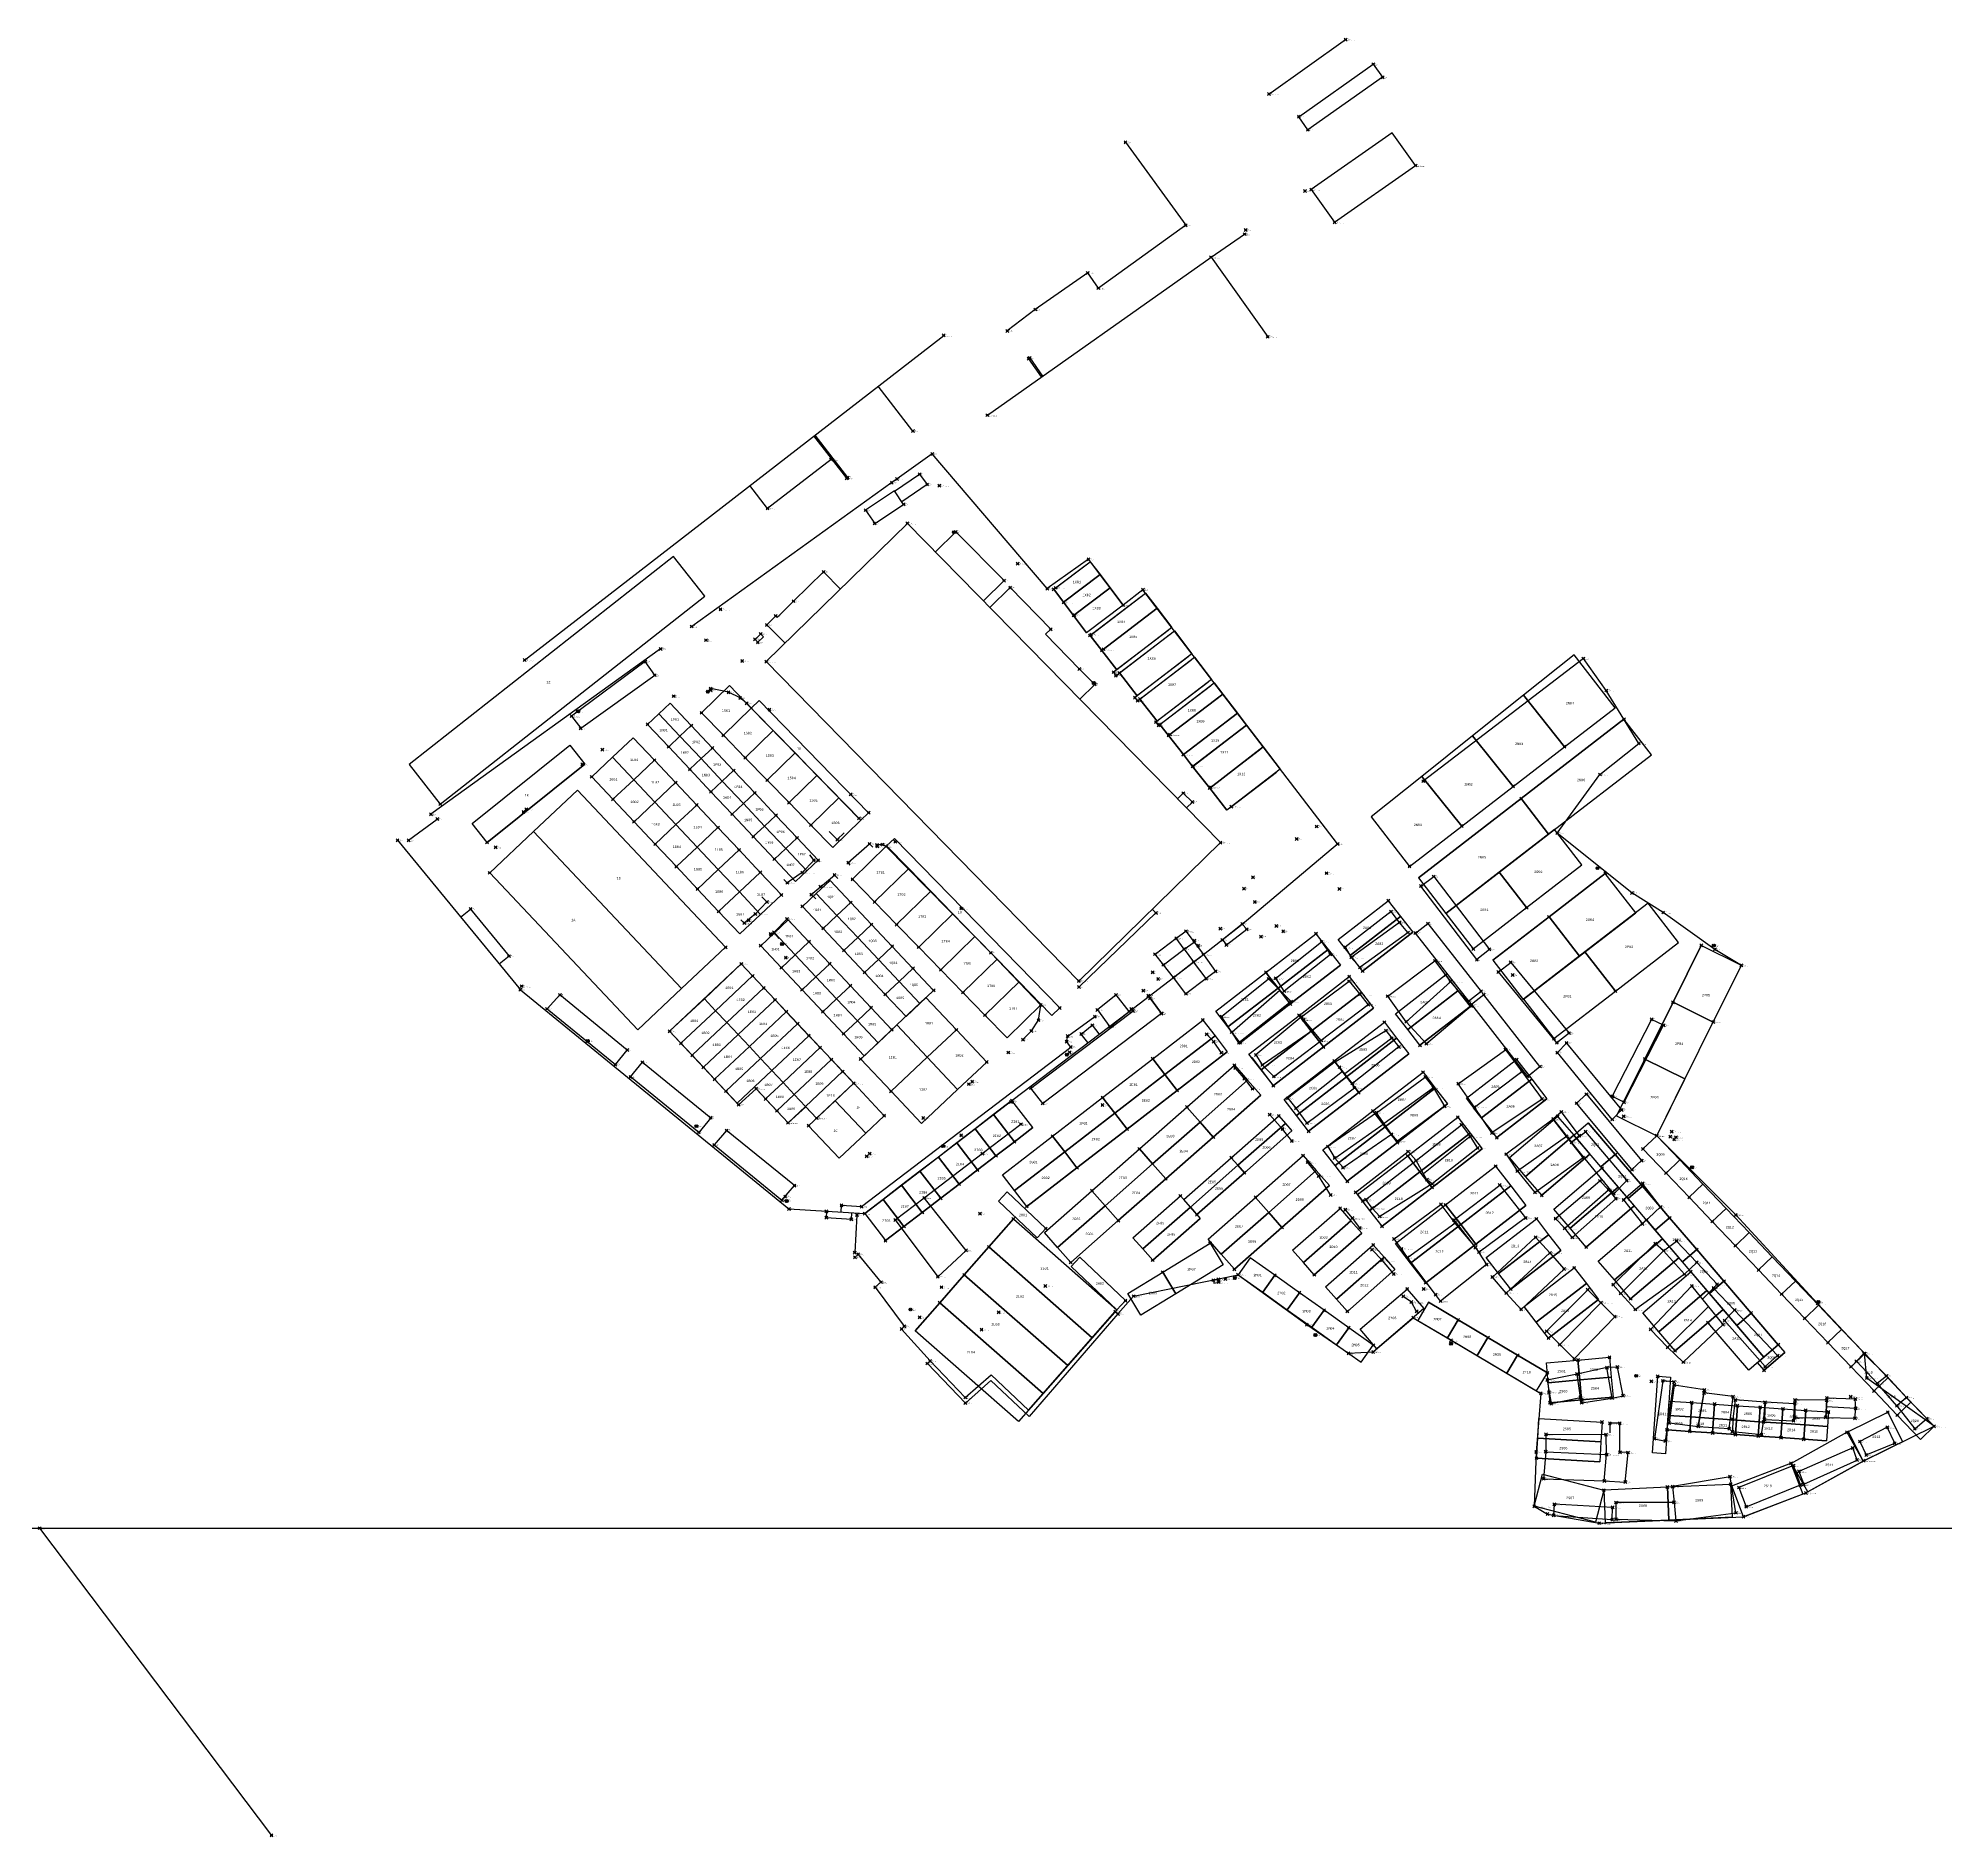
# Model space of a CAD drawing. Extents: x -283400 to 1362241, y -614024 to 292829.
# Drawn here: x -300 to 391383, y -614024 to -244576 of the extents above; entities that cross this region are included whole.
import ezdxf
from ezdxf.enums import TextEntityAlignment as Align

# ---------------------------------------------------------------- set-up
doc = ezdxf.new("R2010")
doc.units = 0
doc.header["$PDMODE"] = 35
doc.header["$PDSIZE"] = 300
for name, color, linetype in [('pntdesc', 1, 'Continuous'), ('pntelev', 2, 'Continuous'), ('pntno', 3, 'Continuous'), ('WF nome aree GPS', 7, 'Continuous'), ('WF rilievo 2', 7, 'Continuous')]:
    doc.layers.add(name, color=color, linetype=linetype)
for name, color, linetype, lineweight in [('WF ingombro stive 2', 1, 'Continuous', 30), ('WF lato di accesso', 40, 'Continuous', 30), ('WF linee di costruzione', 30, 'Continuous', 30), ('WF vertice sinistro', 94, 'Continuous', 30)]:
    doc.layers.add(name, color=color, linetype=linetype, lineweight=lineweight)
doc.styles.get("Standard").update_dxf_attribs({"font": 'consola.ttf', "height": 500})

# ---------------------------------------------------------------- blocks, each defined once
blk = doc.blocks.new('rilievo 2')
for points, elevation in [([(1120285, -312423), (1107223, -322466), (1103610, -317783)], 2074), ([(1133332, -318964), (1138465, -315451), (1140008, -317570), (1134795, -321099)], 2223), ([(1108910, -344563), (1107080, -346420), (1110858, -350142)], 2380), ([(1126003, -386157), (1102931, -362504), (1101611, -361408), (1099216, -360234), (1095570, -359483), (1095549, -359764)], 2367), ([(1159658, -431583), (1161399, -429798), (1162857, -427594), (1163317, -424477), (1153076, -413765), (1131574, -391913), (1130792, -391510), (1129716, -391608), (1129784, -391872)], 2777), ([(1171192, -420759), (1186965, -405553), (1186235, -404807)], 2317), ([(1125196, -476287), (1125837, -475691), (1130523, -481396), (1129329, -482445), (1135315, -490461), (1134755, -491032), (1140601, -497570), (1147833, -505091), (1153161, -500444), (1160822, -507694), (1178626, -487431), (1179174, -487936), (1160978, -508966), (1153073, -501620), (1147852, -506226), (1140047, -498107)], 611)]:
    blk.add_lwpolyline(points, dxfattribs=dict(elevation=elevation))
at = {"elevation": 2452}
blk.add_lwpolyline([(1105233, -349969), (1104679, -349383), (1105822, -348249), (1106376, -348835)], close=True, dxfattribs=at)
for points in [[(1210182, -237375, 1436), (1225910, -226184, 1560)], [(1180719, -247269, 1680), (1193096, -264322, 1602), (1175156, -277235, 1647), (1172972, -274101, 1680), (1162212, -281625, 1655), (1156463, -286012, 1956)], [(1198283, -270874, 1575), (1205182, -266147, 1524)], [(1152375, -303321, 1760), (1198283, -270874, 1575), (1209942, -287238, 1636)], [(1057349, -353633, 3746), (1143403, -286945, 2200)], [(1163498, -295460, 1715), (1160858, -291724, 1847), (1161067, -291570, 1849), (1163710, -295310, 1714)], [(1137091, -306596, 1976), (1129950, -297371, 2442)], [(1116946, -307449, 2675), (1123667, -316136, 2074), (1123492, -316298, 2078), (1116758, -307594, 2679)], [(1031262, -390639, 2226), (1056477, -421341, 1350), (1111611, -466364, 506), (1127180, -467314, 632), (1157422, -444091, 2923), (1181493, -425779, 2955), (1190568, -418811, -59), (1196719, -414107, -59), (1204684, -407847, 2352), (1224263, -391389, 2405), (1184297, -339190, 2479), (1180249, -342346, 2484), (1173124, -332918, 2415), (1164677, -338949, 2607), (1141043, -311293, 1964), (1133825, -316435, 1921), (1132744, -317186, 1947), (1091662, -346727, 3081)], [(1141689, -331391, 2415), (1145867, -327296, 2538), (1155785, -337300, 2714), (1151550, -341451, 2412)], [(1112559, -341533, 2312), (1118731, -335530, 2425), (1122178, -339046, 2410)], [(1166377, -338797, 2369), (1172702, -334017, 2413)], [(1168019, -341750, 2347), (1174719, -336686, 2428)], [(1171339, -361640, 2406), (1174415, -358625, 2393), (1171264, -355474, 2449), (1164327, -348335, 2517), (1165375, -347310, 2355), (1157048, -338742, 2436), (1152889, -342818, 2411)], [(1170217, -344348, 2329), (1176768, -339398, 2444)], [(1173671, -348394, 2350), (1184019, -340472, 2469)], [(1108910, -344563, 2380), (1109219, -344872, 2380)], [(1112559, -341533, 2312), (1109219, -344872, 2380)], [(1176211, -351393, 2384), (1186405, -343588, 2467)], [(1189453, -347570, 2456), (1178289, -356117, 2287), (1178742, -356833, 2316), (1189966, -348239, 2457)], [(1085281, -351328, 3135), (1038124, -385291, 2280)], [(1179174, -487936, -80), (1182392, -484269, -119), (1203848, -479881, -356), (1217958, -490118, -711), (1226506, -496003, -923), (1231573, -495742, -1135), (1239818, -488700, -1127), (1247571, -493330, -1308), (1266005, -504238, -1183), (1265041, -516303, -1045), (1264640, -527422, -1105), (1267365, -529035, -1709), (1277981, -530900, -1938), (1307620, -529574, -2076), (1320431, -524701, -2248), (1332289, -518089, -2182), (1346745, -510997, -2361), (1332934, -501092, -2282), (1332472, -496063, -2145), (1322824, -485789, -2186), (1306039, -467602, -2113), (1289793, -451335, -1792), (1301405, -427953, -1909), (1307176, -416327, -1684), (1301745, -413046, -1631), (1291124, -405475, -1586), (1284710, -401446, -1544), (1269366, -389164, -1376), (1278144, -377132, -992), (1286129, -370762, -1034), (1279433, -359881, -962), (1274749, -353305, 1219), (1241871, -378499, -553)], [(1193581, -352961, 2451), (1182657, -361325, 2324), (1183214, -361994, 2383), (1194110, -353652, 2454)], [(1197615, -358229, 2447), (1186963, -366385, 2372), (1187531, -367069, 2362), (1198155, -358935, 2446)], [(1189838, -368907, 2328), (1199895, -361207, 2440)], [(1192619, -373028, 2357), (1202912, -365147, 2437)], [(1194598, -375388, 2327), (1204782, -367590, 2431)], [(1198241, -379731, 2431), (1208225, -372087, 2433)], [(1202479, -383726, 2460), (1211719, -376651, 2429)], [(1193234, -383978, 2399), (1194449, -382788, 2343), (1192584, -380959, 2438), (1191406, -382114, 2400)], [(1033527, -390649, 2205), (1039426, -386288, 2284)], [(1119895, -388815, -271719), (1121552, -390492, 2353), (1122967, -389078, 2353)], [(1124216, -395774, -271719), (1123809, -395234, 2422), (1128159, -391377, 2337), (1128866, -392084, 2337)], [(1115820, -393598, -271719), (1116739, -394762, 2664), (1114363, -397264, 2822), (1111286, -399381, 2956), (1110575, -398669, 1956)], [(1117118, -402653, -271719), (1116196, -401804, 2918), (1118084, -400191, 2864), (1120972, -397775, 2632), (1121679, -398482, 2632)], [(1106030, -402233, -271719), (1107114, -403303, 3009), (1104748, -405780, 3059), (1102461, -407656, 3091), (1101753, -406949, 3091)], [(1044214, -406410, 1776), (1046249, -404779, 3176), (1054157, -414448, 3121), (1052138, -416059, 1501)], [(1109627, -410802, -271719), (1108583, -409525, 3194), (1111236, -406808, 2969), (1112292, -407864, 2969)], [(1188515, -416226, 2267), (1186809, -414036, 2295), (1191136, -410769, 2320), (1193139, -409305, 2296), (1194796, -411575, -240979)], [(1192740, -412981, 2322), (1191136, -410769, 2320)], [(1237013, -407504, -819), (1227088, -414721, -667)], [(1190568, -418811, -59), (1188515, -416226, 2267), (1192740, -412981, 2322), (1194796, -411575, -240979), (1196718, -414106, -195)], [(1190568, -418811, -59), (1194722, -415618, -210), (1196718, -414106, -195), (1199226, -417567, -294), (1197289, -419061, -292), (1193138, -422156, -211), (1190568, -418811, -59)], [(1192740, -412981, 2322), (1194722, -415618, -210)], [(1197289, -419061, -292), (1194722, -415618, -210)], [(1185421, -422568, 2459), (1188145, -426210, 336), (1163743, -444693, 235), (1161283, -441559, 240), (1182258, -425712, 2318), (1181928, -425278, 2385)], [(1202539, -430056, -264), (1212406, -421437, -460)], [(1228866, -422257, -660), (1219168, -429603, -530)], [(1238356, -427913, -942), (1247429, -419690, -1171)], [(1122347, -467019, 593), (1122414, -465620, 2846), (1126536, -465889, 2801), (1169477, -433113, 2883), (1168631, -431995, 2286), (1168878, -430863, 2286), (1174435, -426860, 2268)], [(1188095, -426227, -10), (1185765, -423091, 103)], [(1216903, -426842, -505), (1207503, -434732, -299), (1208814, -436779, -321), (1211181, -439157, -323), (1220909, -431763, -551)], [(1172965, -432159, 2582), (1171630, -430430, 2241), (1173912, -428632, 2244), (1175268, -430390, 2531)], [(1200421, -434286, 230), (1198854, -432025, 261), (1197397, -430473, 284)], [(1208814, -436779, -321), (1219118, -429637, -529)], [(1235395, -431306, -905), (1225750, -438612, -736)], [(1206802, -441697, 8), (1205130, -439589, 156), (1203240, -437394, 172)], [(1223747, -436150, -620), (1214076, -443627, -446), (1215715, -445674, -511), (1217979, -448729, -643), (1227723, -441487, -886), (1227306, -440574, -837)], [(1215715, -445674, -511), (1225309, -438055, -707)], [(1252394, -445432, -1400), (1262120, -438154, -1519)], [(1243951, -441504, -1194), (1233802, -448810, -932)], [(1133462, -468611, 613), (1139419, -464075, 528), (1151323, -454989, 392), (1159257, -448946, 248)], [(1214877, -452395, -514), (1212961, -449963, -496), (1210350, -447011, -358)], [(1232265, -446608, -906), (1222264, -453539, -747), (1223684, -455916, -730), (1225386, -457873, -770), (1235339, -451011, -957)], [(1223684, -455916, -730), (1233820, -448837, -932)], [(1251500, -451504, -1241), (1241928, -459137, -252857)], [(1271263, -451463, -1571), (1261202, -458599, -1416)], [(1222827, -463483, -821), (1220396, -459607, -618), (1218116, -456758, -676)], [(1230093, -464425, -780), (1229455, -464729, -876), (1228007, -462929, -877), (1238731, -454567, -1041), (1240375, -456430, -1031)], [(1243666, -461211, -1098), (1232929, -467906, -912), (1231350, -466194, -625), (1230093, -464425, -780), (1240375, -456430, -1031)], [(1238635, -476320, -1107), (1237398, -474570, -1069), (1235873, -472534, -996), (1245484, -465434, -1113), (1248372, -469250, -1269)], [(1270910, -470322, -1595), (1279892, -462407, -1644)], [(1119323, -466870, 670), (1119291, -468140, 626), (1124454, -468486, 610), (1124535, -467152, 611)], [(1125589, -467627, 638), (1125125, -475320, 612)], [(1228843, -470269, -926), (1227321, -468247, -875), (1225863, -466520, -811)], [(1291201, -474943, -1711), (1293878, -472965, -1813), (1298017, -477330, -1850), (1295495, -479765, -1774)], [(1235813, -479706, -943), (1233409, -476909, -839), (1231360, -474747, -955)], [(1258906, -483635, -884), (1267867, -475400, -1516)], [(1291201, -474943, -1711), (1295495, -479765, -1774), (1285407, -487016, -1600), (1282406, -483731, -1557)], [(1298017, -477330, -1850), (1302181, -481836, -1824), (1301448, -482621, -1738), (1299190, -484879, -1791)], [(1240506, -487393, -1174), (1239418, -485500, -1067), (1237756, -484326, -1059)], [(1269875, -494214, -1421), (1278333, -485615, -1476)], [(1288551, -491108, -1637), (1292017, -494786, -1627), (1295255, -497827, -1634), (1303406, -490107, -1865), (1297010, -482174, -1753), (1288551, -491108, -1637)], [(1303722, -489284, -1814), (1305787, -487144, -1847), (1301448, -482621, -1738)], [(1292017, -494786, -1627), (1300411, -486392, -1813)], [(1305787, -487144, -1847), (1314608, -496496, -1982), (1312059, -498737, -1956), (1303722, -489284, -1814)], [(1274113, -505071, -1601), (1274384, -506193, -1598), (1280619, -505201, -1605), (1279572, -498940, -1574), (1273428, -500274, -1517)], [(1280619, -505201, -1605), (1282877, -504723, -1615), (1281717, -498835, -1579), (1279572, -498940, -1574)], [(1335087, -502161, -2188), (1336944, -500643, -2367), (1341079, -505119, -2172), (1339124, -506803, -2182), (1335087, -502161, -2188)], [(1339124, -506803, -2182), (1342795, -511533, -2203), (1345262, -509436, -2213), (1341079, -505119, -2172)], [(1330664, -507333, -2258), (1324618, -507007, -2112)], [(1282252, -516332, -1679), (1282217, -510375, -1634), (1280175, -510379, -1596), (1280175, -512379, -1596)], [(1267007, -516219, -1448), (1279493, -516832, -1634)], [(1279016, -522224, -1651), (1283343, -522448, -1666), (1283919, -516392, -1645), (1282252, -516332, -1679)], [(1293363, -526632, -1863), (1281420, -526658, -1700), (1281414, -530100, -1820), (1293741, -530442, -1363)], [(957775, -531928, 272), (1005383, -595032, 279)], [(957775, -531928, 272), (957775, -531928, 272)]]:
    blk.add_polyline3d(points)
at = {"color": 1}
for points in [[(1231596, -231225, 1501), (1233509, -233929, 1467), (1218163, -244722, 1666), (1216315, -242036, 1663)], [(1066989, -365137, 3025), (1068873, -367643, 2998), (1084075, -356721, 3048), (1082119, -353948, 3084)], [(1241368, -400035, -746), (1244021, -398095, -853), (1255451, -413048, -1271), (1252866, -415145, -1221)], [(1240259, -409693, -843), (1242815, -407746, -906), (1253745, -421688, -1297), (1251229, -423656, -1272)], [(1259810, -415721, -1374), (1271806, -430259, -1652), (1269289, -432229, -1694), (1257292, -417688, -1361)], [(1064610, -422402, 2928), (1061965, -425256, 2857), (1075985, -436723, 2824), (1078426, -433719, 2891)], [(1254278, -422353, -1350), (1251792, -424348, -1294), (1263297, -439130, -1523), (1265815, -437112, -1582)], [(1280671, -443225, -1788), (1283095, -444456, -1793), (1291196, -428627, -1774), (1288756, -427434, -1770)], [(1269392, -434260, -1713), (1271273, -432282, -1661), (1282582, -446014, -1751), (1280668, -447974, -1698)], [(1079089, -439246, 2825), (1081540, -436235, 2887), (1095577, -447634, 2852), (1093123, -450643, 2812)], [(1273340, -444629, -1636), (1275367, -442793, -1668), (1286691, -456429, -1675), (1284711, -458293, -1672)], [(1098809, -450243, 2848), (1096267, -453206, 2798), (1110190, -464578, 2781), (1112766, -461566, 2868)]]:
    blk.add_polyline3d(points, close=True, dxfattribs=at)
for points in [[(1218856, -256979, 1569), (1223655, -263701, 1489), (1240280, -252039, 1623), (1235481, -245317, 1703)], [(1127374, -322840, 2268), (1129252, -325583, 2337), (1135168, -321643, 2615), (1133287, -318898, 2239)], [(1200237, -391123, 2397), (1171146, -419552, 2305), (1106971, -353953, 2403), (1135955, -325542, 2416)], [(1225822, -412601, -622), (1227088, -414721, -667), (1228866, -416717, -708), (1238715, -409580, -865), (1237013, -407504, -819), (1235263, -405280, -779)], [(1200611, -411120, -115), (1201451, -412126, -222), (1205610, -408916, -278), (1204684, -407847, 2352)], [(1211571, -418960, -426), (1220975, -411502, -502), (1222784, -414104, -543), (1213318, -421625, -468)], [(1124922, -440561, 3147), (1117314, -447716, 3899), (1115061, -445395, 3284), (1111456, -448671, 3075), (1104896, -441680, 3111), (1101292, -444956, 2902), (1087131, -429872, 3165), (1101841, -416047, 3204)], [(1210104, -419094, -388), (1214708, -423781, -533), (1204003, -432224, -303), (1202539, -430056, -264), (1200453, -426832, -253)], [(1244251, -415398, -1102), (1247429, -419690, -1171), (1251696, -424688, -1279), (1242505, -432419, -1180), (1238356, -427913, -942), (1234555, -422651, -823)], [(1174959, -425476, 2720), (1177495, -428938, 2992), (1181493, -425779, 2955), (1178796, -422405, 2766)], [(1217328, -427511, -506), (1216903, -426842, -505), (1226627, -419605, -683), (1228866, -422257, -660), (1230561, -424408, -718), (1220909, -431763, -551)], [(1224668, -437248, -666), (1223747, -436150, -620), (1234188, -429735, -822), (1235395, -431306, -905), (1236860, -433089, -942), (1227306, -440574, -837)], [(1258728, -433654, -1520), (1262120, -438154, -1519), (1266252, -443804, -1567), (1255967, -450758, -1410), (1252394, -445432, -1400), (1249043, -440653, -1289)], [(1232265, -446608, -906), (1242267, -439279, -1127), (1243951, -441504, -1194), (1246257, -445277, -1286), (1236593, -452431, -1006), (1235339, -451011, -957)], [(1270222, -446435, -1581), (1268528, -447911, -1576), (1272302, -452671, -1574), (1273900, -451310, -1580)], [(1240375, -456430, -1031), (1249696, -449074, -1302), (1251500, -451504, -1241), (1253014, -453862, -1296), (1243666, -461211, -1098), (1242626, -460354, -1083)], [(1268528, -447911, -1576), (1258886, -455104, -1410), (1261202, -458599, -1416), (1264783, -462966, -1566), (1274683, -455824, -1646), (1271263, -451463, -1571)], [(1275190, -450496, -1606), (1283648, -460533, -1675), (1280969, -463228, -1674), (1272302, -452671, -1574)], [(1257565, -461470, -1344), (1262886, -468215, -1416), (1253325, -475208, -1325), (1248189, -468624, -1227)], [(1278141, -460596, -1607), (1279892, -462407, -1644), (1281400, -464254, -1687), (1272458, -472223, -1606), (1270910, -470322, -1595), (1269015, -468355, -1545)], [(1286910, -461124, -1695), (1283007, -464502, -1669), (1286845, -469435, -1726), (1290592, -465962, -1764)], [(1248372, -469250, -1269), (1252568, -474298, -1342), (1254859, -477785, -1376), (1245415, -485294, -1299), (1244394, -483953, -1277), (1238635, -476320, -1107)], [(1256066, -480346, -1432), (1264941, -472184, -1497), (1267867, -475400, -1516), (1270776, -478706, -1478), (1261960, -486999, -1316), (1258906, -483635, -884)], [(1280855, -481936, -1618), (1282406, -483731, -1557), (1291201, -474943, -1711), (1289501, -473474, -1717)], [(1199791, -480833, -266), (1198766, -480998, -280), (1198855, -481573, -326), (1199881, -481408, -312)], [(1267197, -491474, -1440), (1269875, -494214, -1421), (1272865, -497131, -1488), (1281199, -488493, -1551), (1278348, -485630, -1476), (1275631, -482957, -1472)], [(1330791, -497642, -2173), (1335087, -502161, -2188), (1336944, -500643, -2367), (1332330, -496072, -2172)], [(1267685, -503992, -1488), (1268130, -506338, -1536), (1274113, -505071, -1601), (1273428, -500274, -1517), (1267333, -501518, -1369)], [(1293326, -501881, -1687), (1291044, -501662, -1659), (1289344, -513560, -1701), (1291590, -514029, -1714)], [(1299584, -503531, -1780), (1293404, -502538, -1671), (1292346, -510309, -1752), (1298337, -511016, -1811)], [(1305476, -504917, -1912), (1299490, -504152, -1633), (1298337, -511016, -1811), (1304667, -511480, -1898)], [(1330498, -509344, -2190), (1330664, -507333, -2258), (1330572, -505418, -2190), (1324730, -505206, -2170), (1324690, -505661, -2130), (1324501, -509190, -2082)], [(1312046, -506083, -2071), (1305927, -505590, -1954), (1305411, -509535, -1848), (1305340, -512105, -1894), (1311315, -512699, -1973), (1311722, -510125, -1909)], [(1318154, -506375, -2108), (1312046, -506083, -2071), (1311901, -509596, -1923), (1317878, -509868, -2055)], [(1324690, -505661, -2130), (1318176, -505580, -2148), (1318154, -506375, -2108), (1318142, -509264, -2026), (1324501, -509190, -2082)], [(1266562, -521797, -1660), (1279016, -522224, -1651), (1279493, -516832, -1634), (1279407, -512737, -1631), (1267043, -512675, -1566), (1267007, -516219, -1448)], [(1337138, -511214, -2228), (1331502, -514132, -2153), (1332804, -516887, -2233), (1338651, -514496, -2334)], [(1330050, -515438, -2193), (1318998, -520278, -2070), (1319974, -522904, -2122), (1330920, -517941, -2224)], [(1319283, -523062, -2017), (1317860, -519059, -2022), (1306664, -523574, -1937), (1308160, -527538, -2076)], [(1306050, -528777, -2066), (1304867, -521352, -1958), (1293068, -523383, -1774), (1293363, -526632, -1863), (1293741, -530442, -1363)], [(1280733, -527668, -1688), (1268760, -527009, -1638), (1268633, -529316, -1812), (1280645, -530172, -1820)]]:
    blk.add_polyline3d(points, close=True)
blk.add_polyline3d([(1133462, -468611, 613), (1142197, -480282, 504), (1147996, -474875, 407), (1139419, -464075, 528)], dxfattribs=at)
for centre in [(1145520, -327348, 2504), (1094974, -360108, 2842), (1174213, -358361, 2305), (1068317, -364154, 3008), (1277641, -396370, -1527), (1110214, -411918, 3120), (1301501, -412252, -1624), (1070314, -431847, 2864), (1168682, -434665, 2864), (1092633, -449357, 2779), (1143252, -453466, 2792), (1297025, -457832, -1795), (1111145, -464706, 2759), (1203175, -480545, -460), (1322976, -485473, -2197), (1136586, -487016, 547), (1219720, -492239, -1093), (1247583, -494052, -1253), (1285576, -500638, -1593)]:
    blk.add_circle(centre, 300, dxfattribs=at)
for p in [(1225910, -226184, 1560), (1231596, -231225, 1501), (1233509, -233929, 1467), (1210182, -237375, 1436), (1216315, -242036, 1663), (1218163, -244722, 1666), (1180719, -247269, 1680), (1240280, -252039, 1623), (1217594, -257276, 1563), (1218856, -256979, 1569), (1193096, -264322, 1602), (1205182, -266147, 1524), (1205383, -265285, 1502), (1223655, -263701, 1489), (1172972, -274101, 1680), (1198283, -270874, 1575), (1175156, -277235, 1647), (1162212, -281625, 1655), (1143403, -286945, 2200), (1156463, -286012, 1956), (1209942, -287238, 1636), (1160858, -291724, 1847), (1161067, -291570, 1849), (1152375, -303321, 1760), (1137091, -306596, 1976), (1120285, -312423, 2074), (1141043, -311293, 1964), (1123492, -316298, 2078), (1123667, -316136, 2074), (1132744, -317186, 1947), (1133825, -316435, 1921), (1138465, -315451, 2223), (1140008, -317570, 2423), (1142511, -317806, 2316), (1107223, -322466, 2130), (1127374, -322840, 2268), (1135168, -321643, 2615), (1129252, -325583, 2337), (1135955, -325542, 2416), (1145520, -327348, 2504), (1145867, -327296, 2538), (1173124, -332918, 2415), (1118731, -335530, 2425), (1158574, -333842, 2435), (1155785, -337300, 2714), (1157048, -338742, 2436), (1164677, -338949, 2607), (1166377, -338797, 2369), (1184297, -339190, 2479), (1097575, -343224, 2833), (1108910, -344563, 2380), (1112559, -341533, 2312), (1168019, -341750, 2347), (1170217, -344348, 2329), (1180249, -342346, 2484), (1091662, -346727, 3081), (1105822, -348249, 2487), (1107080, -346420, 2358), (1165375, -347310, 2355), (1173671, -348394, 2350), (1085281, -351328, 3135), (1094593, -349543, 2910), (1104679, -349383, 2489), (1105233, -349969, 2452), (1176211, -351393, 2384), (1057349, -353633, 3746), (1082119, -353948, 3084), (1102023, -353836, 2581), (1106971, -353953, 2403), (1171264, -355474, 2449), (1178289, -356117, 2287), (1274749, -353305, 1219), (1084075, -356721, 3048), (1094974, -360108, 2842), (1095549, -359764, 2823), (1095570, -359483, 2764), (1099216, -360234, 2623), (1174213, -358361, 2305), (1174415, -358625, 2393), (1178742, -356833, 2316), (1279433, -359881, -962), (1068317, -364154, 3008), (1087949, -361043, 2985), (1101611, -361408, 2500), (1102931, -362504, 2409), (1107627, -363792, 2421), (1182657, -361325, 2324), (1183214, -361994, 2383), (1066989, -365137, 3025), (1068873, -367643, 2998), (1186963, -366385, 2372), (1187531, -367069, 2362), (1073329, -372003, 2973), (1189838, -368907, 2328), (1286129, -370762, -1034), (1069203, -375046, 2964), (1192619, -373028, 2357), (1194598, -375388, 2327), (1198241, -379731, 2431), (1241871, -378499, -553), (1278144, -377132, -992), (1124315, -381227, 2376), (1192584, -380959, 2438), (1194449, -382788, 2343), (1202479, -383726, 2460), (1038124, -385291, 2280), (1039426, -386288, 2284), (1057118, -384813, 2821), (1057705, -384269, 2814), (1126003, -386157, 2367), (1031262, -390639, 2226), (1033527, -390649, 2205), (1121552, -390492, 2353), (1128159, -391377, 2337), (1129716, -391608, 2434), (1130792, -391510, 2295), (1133456, -390921, 2356), (1200237, -391123, 2397), (1215858, -390360, 2383), (1219963, -387816, 2000), (1224263, -391389, 2405), (1269366, -389164, -1376), (1051388, -392074, 2852), (1116739, -394762, 2664), (1123809, -395234, 2422), (1129784, -391872, 2464), (1131574, -391913, 2280), (1111286, -399381, 2956), (1114363, -397264, 2822), (1120972, -397775, 2632), (1206913, -398248, 2314), (1221994, -397402, -165), (1244021, -398095, -853), (1277641, -396370, -1527), (1107114, -403303, 3009), (1116196, -401804, 2918), (1118084, -400191, 2864), (1205071, -400601, 2239), (1207279, -403315, 2414), (1224651, -400621, -456), (1241368, -400035, -746), (1284710, -401446, -1544), (1046249, -404779, 3176), (1103364, -407084, 3047), (1104748, -405780, 3059), (1111236, -406808, 2969), (1146989, -404652, 2241), (1186965, -405553, 2409), (1235263, -405280, -779), (1291124, -405475, -1586), (1102461, -407656, 3091), (1107883, -409852, 3040), (1107912, -410009, 3164), (1108583, -409525, 3194), (1191136, -410769, 2320), (1193139, -409305, 2296), (1194877, -411250, 2262), (1200184, -408818, 2317), (1200611, -411120, -115), (1204684, -407847, 2352), (1205610, -408916, -278), (1208539, -410447, -303), (1211692, -408250, -369), (1213106, -409332, -345), (1237013, -407504, -819), (1238715, -409580, -865), (1240259, -409693, -843), (1242815, -407746, -906), (1054157, -414448, 3121), (1110214, -411918, 3120), (1110988, -414766, 3116), (1153076, -413765, 2111), (1186809, -414036, 2295), (1192740, -412981, 2322), (1195650, -412301, 2307), (1196718, -414106, -195), (1201451, -412126, -222), (1220975, -411502, -502), (1222784, -414104, -543), (1225822, -412601, -622), (1227088, -414721, -667), (1252866, -415145, -1221), (1255451, -413048, -1271), (1301501, -412252, -1624), (1301745, -413046, -1631), (1101841, -416047, 3204), (1186292, -417763, 2270), (1188515, -416226, 2267), (1190568, -418811, -59), (1194722, -415618, -210), (1197289, -419061, -292), (1199226, -417567, -294), (1210104, -419094, -388), (1211571, -418960, -426), (1228866, -416717, -708), (1244251, -415398, -1102), (1257292, -417688, -1361), (1259810, -415721, -1374), (1260239, -418300, -1373), (1307176, -416327, -1684), (1056477, -421341, 1350), (1056737, -420606, 2852), (1064610, -422402, 2928), (1171146, -419552, 2305), (1171192, -420759, 2317), (1178796, -422405, 2766), (1184377, -421517, 2319), (1185421, -422568, 2459), (1187426, -419142, 2308), (1193138, -422156, -211), (1213318, -421625, -468), (1226627, -419605, -683), (1228866, -422257, -660), (1234555, -422651, -823), (1247429, -419690, -1171), (1253745, -421688, -1297), (1254278, -422353, -1350), (1061965, -425256, 2857), (1163317, -424477, 2098), (1174435, -426860, 2268), (1174959, -425476, 2720), (1181493, -425779, 2955), (1181928, -425278, 2385), (1182258, -425712, 2318), (1185765, -423091, 103), (1188095, -426227, -10), (1188145, -426210, 336), (1200453, -426832, -253), (1214708, -423781, -533), (1216903, -426842, -505), (1230561, -424408, -718), (1251229, -423656, -1272), (1251696, -424688, -1279), (1251792, -424348, -1294), (1087131, -429872, 3165), (1161399, -429798, 2457), (1162857, -427594, 2237), (1171630, -430430, 2241), (1173912, -428632, 2244), (1177495, -428938, 2992), (1197397, -430473, 284), (1202539, -430056, -264), (1217328, -427511, -506), (1234188, -429735, -822), (1238356, -427913, -942), (1271806, -430259, -1652), (1288756, -427434, -1770), (1291196, -428627, -1774), (1301405, -427953, -1909), (1070314, -431847, 2864), (1078426, -433719, 2891), (1156680, -434229, 2909), (1159658, -431583, 2777), (1168631, -431995, 2286), (1168682, -434665, 2864), (1168878, -430863, 2286), (1169241, -434178, 2862), (1169477, -433113, 2883), (1198854, -432025, 261), (1200421, -434286, 230), (1204003, -432224, -303), (1207503, -434732, -299), (1220909, -431763, -551), (1235395, -431306, -905), (1236860, -433089, -942), (1242505, -432419, -1180), (1258728, -433654, -1520), (1269289, -432229, -1694), (1269392, -434260, -1713), (1271273, -432282, -1661), (1075985, -436723, 2824), (1081540, -436235, 2887), (1203240, -437394, 172), (1208814, -436779, -321), (1223747, -436150, -620), (1224668, -437248, -666), (1262120, -438154, -1519), (1265815, -437112, -1582), (1079089, -439246, 2825), (1104896, -441680, 3111), (1124922, -440561, 3147), (1148563, -440726, 2958), (1149249, -440196, 2996), (1161283, -441559, 240), (1205130, -439589, 156), (1206802, -441697, 8), (1211181, -439157, -323), (1227306, -440574, -837), (1227723, -441487, -886), (1242267, -439279, -1127), (1243951, -441504, -1194), (1249043, -440653, -1289), (1263297, -439130, -1523), (1101292, -444956, 2902), (1157210, -444408, 408), (1157422, -444091, 2923), (1163743, -444693, 235), (1175999, -445031, 99), (1214076, -443627, -446), (1215715, -445674, -511), (1246257, -445277, -1286), (1252394, -445432, -1400), (1266252, -443804, -1567), (1270222, -446435, -1581), (1273340, -444629, -1636), (1275367, -442793, -1668), (1280671, -443225, -1788), (1282582, -446014, -1751), (1283095, -444456, -1793), (1092633, -449357, 2779), (1095577, -447634, 2852), (1098809, -450243, 2848), (1111456, -448671, 3075), (1117314, -447716, 3899), (1139191, -447690, 3012), (1159257, -448946, 248), (1210350, -447011, -358), (1212961, -449963, -496), (1217979, -448729, -643), (1232265, -446608, -906), (1249696, -449074, -1302), (1268528, -447911, -1576), (1280668, -447974, -1698), (1283019, -447332, -1795), (1093123, -450643, 2812), (1096267, -453206, 2798), (1143252, -453466, 2792), (1146985, -451222, 2828), (1214877, -452395, -514), (1222264, -453539, -747), (1235339, -451011, -957), (1236593, -452431, -1006), (1251500, -451504, -1241), (1253014, -453862, -1296), (1255967, -450758, -1410), (1271263, -451463, -1571), (1272302, -452671, -1574), (1273900, -451310, -1580), (1275190, -450496, -1606), (1289793, -451335, -1792), (1292573, -451506, -1861), (1292887, -450488, -1759), (1293370, -452102, -1757), (1293736, -451626, -1788), (1127579, -455536, 3020), (1128210, -454991, 3017), (1151323, -454989, 392), (1218116, -456758, -676), (1223684, -455916, -730), (1225386, -457873, -770), (1238731, -454567, -1041), (1240375, -456430, -1031), (1258886, -455104, -1410), (1274683, -455824, -1646), (1286691, -456429, -1675), (1297025, -457832, -1795), (1112766, -461566, 2868), (1220396, -459607, -618), (1242626, -460354, -1083), (1243666, -461211, -1098), (1257565, -461470, -1344), (1261202, -458599, -1416), (1278141, -460596, -1607), (1283648, -460533, -1675), (1284711, -458293, -1672), (1286910, -461124, -1695), (1110190, -464578, 2781), (1110855, -463826, 2742), (1111145, -464706, 2759), (1122414, -465620, 2846), (1126536, -465889, 2801), (1139419, -464075, 528), (1222827, -463483, -821), (1228007, -462929, -877), (1229455, -464729, -876), (1230093, -464425, -780), (1245484, -465434, -1113), (1264783, -462966, -1566), (1279892, -462407, -1644), (1280969, -463228, -1674), (1281400, -464254, -1687), (1283007, -464502, -1669), (1290592, -465962, -1764), (1111611, -466364, 506), (1119291, -468140, 626), (1119323, -466870, 670), (1124454, -468486, 610), (1125589, -467627, 638), (1127180, -467314, 632), (1133462, -468611, 613), (1150841, -467335, 367), (1225863, -466520, -811), (1227321, -468247, -875), (1231350, -466194, -625), (1232929, -467906, -912), (1248189, -468624, -1227), (1248372, -469250, -1269), (1262886, -468215, -1416), (1269015, -468355, -1545), (1286845, -469435, -1726), (1306039, -467602, -2113), (1228843, -470269, -926), (1235873, -472534, -996), (1264941, -472184, -1497), (1270910, -470322, -1595), (1272458, -472223, -1606), (1289501, -473474, -1717), (1293878, -472965, -1813), (1125125, -475320, 612), (1125196, -476287, 611), (1125837, -475691, 587), (1147996, -474875, 407), (1231360, -474747, -955), (1233409, -476909, -839), (1237398, -474570, -1069), (1238635, -476320, -1107), (1252568, -474298, -1342), (1253325, -475208, -1325), (1254859, -477785, -1376), (1267867, -475400, -1516), (1291201, -474943, -1711), (1298017, -477330, -1850), (1130523, -481396, 601), (1142197, -480282, 504), (1198766, -480998, -280), (1199791, -480833, -266), (1199881, -481408, -312), (1201231, -480740, -296), (1203175, -480545, -460), (1203848, -479881, -356), (1235813, -479706, -943), (1256066, -480346, -1432), (1270776, -478706, -1478), (1295495, -479765, -1774), (1129329, -482445, 575), (1142947, -482433, 548), (1164247, -482192, 173), (1182392, -484269, -119), (1237756, -484326, -1059), (1239418, -485500, -1067), (1241971, -482814, -1266), (1244394, -483953, -1277), (1245415, -485294, -1299), (1258906, -483635, -884), (1275631, -482957, -1472), (1278348, -485630, -1476), (1280855, -481936, -1618), (1282406, -483731, -1557), (1297010, -482174, -1753), (1301448, -482621, -1738), (1302181, -481836, -1824), (1322976, -485473, -2197), (1136586, -487016, 547), (1138445, -488630, 413), (1154684, -487574, 181), (1178626, -487431, 6), (1179174, -487936, -80), (1239818, -488700, -1127), (1240506, -487393, -1174), (1261960, -486999, -1316), (1281199, -488493, -1551), (1285407, -487016, -1600), (1303722, -489284, -1814), (1305787, -487144, -1847), (1322824, -485789, -2186), (1134755, -491032, 453), (1135315, -490461, 460), (1151166, -491136, 193), (1217958, -490118, -711), (1219720, -492239, -1093), (1247571, -493330, -1308), (1267197, -491474, -1440), (1288551, -491108, -1637), (1303406, -490107, -1865), (1226506, -496003, -923), (1231573, -495742, -1135), (1247583, -494052, -1253), (1269875, -494214, -1421), (1272865, -497131, -1488), (1292017, -494786, -1627), (1314608, -496496, -1982), (1332330, -496072, -2172), (1332472, -496063, -2145), (1140047, -498107, 1759), (1140601, -497570, 1719), (1273428, -500274, -1517), (1279572, -498940, -1574), (1281717, -498835, -1579), (1285576, -500638, -1593), (1295255, -497827, -1634), (1312059, -498737, -1956), (1330791, -497642, -2173), (1332934, -501092, -2282), (1336944, -500643, -2367), (1147833, -505091, 1528), (1266005, -504238, -1183), (1267333, -501518, -1369), (1267685, -503992, -1488), (1274113, -505071, -1601), (1280619, -505201, -1605), (1282877, -504723, -1615), (1288705, -501757, -1682), (1291044, -501662, -1659), (1293326, -501881, -1687), (1293404, -502538, -1671), (1299490, -504152, -1633), (1299584, -503531, -1780), (1305476, -504917, -1912), (1324730, -505206, -2170), (1329615, -504933, -2176), (1335087, -502161, -2188), (1341079, -505119, -2172), (1147852, -506226, 1508), (1268130, -506338, -1536), (1274384, -506193, -1598), (1305927, -505590, -1954), (1312046, -506083, -2071), (1318154, -506375, -2108), (1318176, -505580, -2148), (1324690, -505661, -2130), (1330572, -505418, -2190), (1330664, -507333, -2258), (1339124, -506803, -2182), (1267043, -512675, -1566), (1279407, -512737, -1631), (1280175, -510379, -1596), (1282217, -510375, -1634), (1292346, -510309, -1752), (1298337, -511016, -1811), (1304667, -511480, -1898), (1305340, -512105, -1894), (1305411, -509535, -1848), (1311315, -512699, -1973), (1311722, -510125, -1909), (1311901, -509596, -1923), (1317878, -509868, -2055), (1318142, -509264, -2026), (1324501, -509190, -2082), (1330498, -509344, -2190), (1337138, -511214, -2228), (1342795, -511533, -2203), (1345262, -509436, -2213), (1346745, -510997, -2361), (1265041, -516303, -1045), (1267007, -516219, -1448), (1279493, -516832, -1634), (1282252, -516332, -1679), (1283919, -516392, -1645), (1289344, -513560, -1701), (1291590, -514029, -1714), (1330050, -515438, -2193), (1331502, -514132, -2153), (1332804, -516887, -2233), (1338651, -514496, -2334), (1317860, -519059, -2022), (1318998, -520278, -2070), (1330920, -517941, -2224), (1332289, -518089, -2182), (1266562, -521797, -1660), (1279016, -522224, -1651), (1283343, -522448, -1666), (1293068, -523383, -1774), (1304867, -521352, -1958), (1306664, -523574, -1937), (1319283, -523062, -2017), (1319974, -522904, -2122), (1320431, -524701, -2248), (1264640, -527422, -1105), (1268760, -527009, -1638), (1280733, -527668, -1688), (1281420, -526658, -1700), (1293363, -526632, -1863), (1308160, -527538, -2076), (957775, -531928, 272), (1267365, -529035, -1709), (1268633, -529316, -1812), (1277981, -530900, -1938), (1280645, -530172, -1820), (1281414, -530100, -1820), (1293741, -530442, -1363), (1306050, -528777, -2066), (1307620, -529574, -2076), (1005383, -595032, 279)]:
    blk.add_point(p)
at = {"layer": 'pntdesc'}
for s, p in [('Spigolo fabbricato', (1226299, -226351, 1560)), ('CS12', (1231985, -231392, 1501)), ('CS12', (1233898, -234096, 1467)), ('Spigolo fabbricato', (1210571, -237542, 1436)), ('CS12', (1216704, -242202, 1663)), ('CS12', (1218552, -244889, 1666)), ('Blocco CLS', (1181108, -247436, 1680)), ('Spigolo fabbricato', (1240669, -252205, 1623)), ('Cancello', (1217983, -257442, 1563)), ('Spigolo fabbricato', (1219245, -257146, 1569)), ('Blocco CLS', (1193485, -264489, 1602)), ('Cancello', (1205571, -266314, 1524)), ('Stazione', (1205772, -265451, 1502)), ('Spigolo fabbricato', (1224044, -263868, 1489)), ('Spigolo fabbricato', (1198672, -271041, 1575)), ('Blocco CLS', (1173361, -274268, 1680)), ('Blocco CLS', (1175545, -277401, 1647)), ('Blocco CLS', (1162601, -281792, 1655)), ('Spigolo fabbricato', (1143792, -287112, 2200)), ('Muro CLS', (1156852, -286178, 1956)), ('Spigolo fabbricato', (1210331, -287404, 1636)), ('Muro CLS', (1161247, -291891, 1847)), ('Muro CLS', (1161456, -291737, 1849)), ('Spigolo fabbricato', (1152764, -303488, 1760)), ('Muro CLS', (1137480, -306762, 1976)), ('Box carrelli', (1120674, -312590, 2074)), ('Muro CLS', (1141432, -311459, 1964)), ('Muro CLS', (1123881, -316465, 2078)), ('Muro CLS', (1124056, -316303, 2074)), ('Muro CLS', (1134214, -316602, 1921)), ('Box', (1138854, -315618, 2223)), ('Muro CLS', (1133133, -317352, 1947)), ('Box', (1140397, -317737, 2423)), ('Palo illuminazione', (1142900, -317972, 2316)), ('Box carrelli', (1107612, -322633, 2130)), ('Box', (1127763, -323007, 2268)), ('Box', (1135557, -321809, 2615)), ('Box', (1129641, -325750, 2337)), ('Spigolo fabbricato', (1136344, -325708, 2416)), ('Idrante', (1145909, -327515, 2504)), ('Box', (1146256, -327463, 2538)), ('Box', (1119120, -335696, 2425)), ('Palo illuminazione', (1158963, -334008, 2435)), ('Muro CLS', (1173513, -333085, 2415)), ('Box', (1156174, -337467, 2714)), ('Box', (1157437, -338909, 2436)), ('Muro CLS', (1165066, -339115, 2607)), ('Baraccatura acciaio', (1166766, -338964, 2369)), ('Muro CLS', (1184686, -339357, 2479)), ('Palo illuminazione', (1097964, -343391, 2833)), ('Box', (1109299, -344730, 2380)), ('Box', (1112948, -341700, 2312)), ('Baraccatura acciaio', (1168408, -341916, 2347)), ('Baraccatura acciaio', (1170606, -344515, 2329)), ('Muro CLS', (1180638, -342513, 2484)), ('Muro CLS', (1092051, -346894, 3081)), ('Blocco CLS', (1106210, -348416, 2487)), ('Box', (1107469, -346587, 2358)), ('Box', (1165764, -347477, 2355)), ('Baraccatura acciaio', (1174060, -348561, 2350)), ('Muro CLS', (1085670, -351495, 3135)), ('Riga bianca', (1094982, -349710, 2910)), ('Blocco CLS', (1105068, -349550, 2489)), ('Blocco CLS', (1105622, -350136, 2452)), ('Baraccatura acciaio', (1176600, -351560, 2384)), ('Spigolo fabbricato', (1057738, -353800, 3746)), ('CS13', (1082508, -354115, 3084)), ('Riga bianca', (1102412, -354003, 2581)), ('Spigolo fabbricato', (1107360, -354119, 2403)), ('Box', (1171653, -355640, 2449)), ('Blocco CLS', (1178678, -356284, 2287)), ('Muro CLS', (1275138, -353471, 1219)), ('CS13', (1084464, -356888, 3048)), ('Idrante', (1095363, -360275, 2842)), ('Muro CLS', (1095938, -359931, 2823)), ('Muro CLS', (1095959, -359649, 2764)), ('Idrante', (1174602, -358528, 2305)), ('Box', (1174804, -358792, 2393)), ('Blocco CLS', (1179131, -357000, 2316)), ('Limite asfalto', (1279822, -360048, -962)), ('Idrante', (1068706, -364321, 3008)), ('Riga bianca', (1088338, -361210, 2985)), ('Muro CLS', (1099605, -360401, 2623)), ('Muro CLS', (1101999, -361575, 2500)), ('Muro CLS', (1103320, -362671, 2409)), ('Riga bianca', (1108016, -363959, 2421)), ('Blocco CLS', (1183046, -361491, 2324)), ('Blocco CLS', (1183603, -362161, 2383)), ('Palo illuminazione', (1067378, -365304, 3025)), ('CS13', (1069262, -367809, 2998)), ('Blocco CLS', (1187352, -366552, 2372)), ('Blocco CLS', (1187920, -367236, 2362)), ('Baraccatura acciaio', (1190227, -369074, 2328)), ('Limite asfalto', (1286518, -370929, -1034)), ('Riga bianca', (1069592, -375213, 2964)), ('Riga bianca', (1073718, -372170, 2973)), ('Baraccatura acciaio', (1193008, -373194, 2357)), ('Baraccatura acciaio', (1194987, -375555, 2327)), ('Baraccatura acciaio', (1198630, -379898, 2431)), ('Muro CLS', (1242260, -378666, -553)), ('Limite asfalto', (1278533, -377298, -992)), ('Riga bianca', (1124703, -381394, 2376)), ('Box', (1192973, -381126, 2438)), ('Box', (1194838, -382954, 2343)), ('Baraccatura acciaio', (1202868, -383893, 2460)), ('Muro CLS', (1038513, -385458, 2280)), ('Sbarra', (1039815, -386454, 2284)), ('Blocco CLS', (1057507, -384980, 2821)), ('Blocco CLS', (1058094, -384435, 2814)), ('Muro CLS', (1126392, -386324, 2367)), ('Muro CLS', (1031651, -390806, 2226)), ('Sbarra', (1033916, -390815, 2205)), ('Ingombro stive', (1121941, -390659, 2353)), ('Ingombro stive', (1128548, -391544, 2337)), ('Muro CLS', (1131181, -391677, 2295)), ('Riga bianca', (1133845, -391088, 2356)), ('Spigolo fabbricato', (1200626, -391290, 2397)), ('Muro CLS', (1216247, -390526, 2383)), ('Box', (1220352, -387983, 2000)), ('Muro CLS', (1224652, -391556, 2405)), ('Limite asfalto', (1269754, -389331, -1376)), ('Riga bianca', (1051777, -392241, 2852)), ('Ingombro stive', (1117128, -394928, 2664)), ('Ingombro stive', (1124198, -395401, 2422)), ('Muro CLS', (1130105, -391775, 2434)), ('Muro CLS', (1130173, -392039, 2464)), ('Muro CLS', (1131963, -392080, 2280)), ('Ingombro stive', (1111675, -399548, 2956)), ('Ingombro stive - mezzeria', (1114752, -397431, 2822)), ('Ingombro stive', (1121361, -397941, 2632)), ('Box', (1207302, -398415, 2314)), ('Box carrelli', (1222383, -397569, -165)), ('CS11', (1244410, -398262, -853)), ('Idrante', (1278030, -396537, -1527)), ('Ingombro stive', (1107503, -403470, 3009)), ('Ingombro stive', (1116585, -401970, 2918)), ('Ingombro stive - mezzeria', (1118473, -400358, 2864)), ('Box', (1205460, -400768, 2239)), ('Box', (1207668, -403482, 2414)), ('Box', (1225040, -400788, -456)), ('CS11', (1241757, -400202, -746)), ('Limite asfalto', (1285098, -401612, -1544)), ('Box', (1046638, -404946, 3176)), ('Riga bianca', (1103753, -407251, 3047)), ('Ingombro stive - mezzeria', (1105137, -405947, 3059)), ('Ingombro stive', (1111625, -406975, 2969)), ('Riga bianca', (1147377, -404819, 2241)), ('Pedonale', (1187354, -405720, 2409)), ('Ingombro stive', (1235652, -405446, -779)), ('Limite asfalto', (1291513, -405642, -1586)), ('Ingombro stive', (1102850, -407823, 3091)), ('Riga bianca', (1108272, -410019, 3040)), ('Blocco CLS', (1108301, -410176, 3164)), ('Blocco CLS', (1108972, -409692, 3194)), ('Box C/S tubi', (1191525, -410936, 2320)), ('Box C/S rotoli', (1193528, -409472, 2296)), ('Box', (1200573, -408985, 2317)), ('Scala', (1201000, -411286, -115)), ('Scala', (1205073, -408013, 2352)), ('Scala', (1205999, -409082, -278)), ('Box', (1208928, -410614, -303)), ('Box', (1212081, -408417, -369)), ('Box', (1213495, -409499, -345)), ('Ingombro stive - mezzeria', (1237402, -407671, -819)), ('Ingombro stive', (1239104, -409747, -865)), ('CS05', (1240648, -409860, -843)), ('CS05', (1243204, -407913, -906)), ('Box', (1054546, -414614, 3121)), ('Idrante', (1110603, -412085, 3120)), ('Riga bianca', (1111377, -414932, 3116)), ('Muro CLS', (1153465, -413932, 2111)), ('Box C/S tubi', (1187198, -414203, 2295)), ('Box C/S', (1193129, -413148, 2322)), ('Box C/S', (1195266, -411417, 2262)), ('Box C/S', (1196039, -412468, 2307)), ('Muro CLS base rotoli', (1197107, -414273, -195)), ('Scala', (1201840, -412292, -222)), ('Ingombro stive', (1221364, -411669, -502)), ('Ingombro stive', (1223173, -414271, -543)), ('Ingombro stive', (1226211, -412768, -622)), ('Ingombro stive - mezzeria', (1227477, -414888, -667)), ('CS11', (1255840, -413214, -1271)), ('Idrante', (1301890, -412418, -1624)), ('Limite asfalto', (1302134, -413213, -1631)), ('Baraccatura acciaio', (1102230, -416214, 3204)), ('Box C/S', (1186681, -417930, 2270)), ('Box C/S', (1188904, -416393, 2267)), ('Muro CLS base tubi', (1190957, -418978, -59)), ('Muro CLS base tubi', (1195111, -415785, -210)), ('Box C/S rotoli', (1199615, -417734, -294)), ('Ingombro stive', (1211960, -419127, -426)), ('Ingombro stive', (1229255, -416884, -708)), ('Ingombro stive', (1244640, -415565, -1102)), ('CS11', (1253255, -415312, -1221)), ('CS10', (1257681, -417854, -1361)), ('CS10', (1260199, -415888, -1374)), ('Ingombro stive', (1260628, -418466, -1373)), ('Limite asfalto', (1307565, -416494, -1684)), ('Muro CLS', (1056866, -421508, 1350)), ('Palo illuminazione', (1057126, -420772, 2852)), ('CS01', (1064999, -422569, 2928)), ('Spigolo fabbricato', (1171535, -419719, 2305)), ('Pedonale', (1171581, -420926, 2317)), ('Superpacchi', (1179185, -422572, 2766)), ('Box', (1184766, -421683, 2319)), ('Rampa', (1185810, -422735, 2459)), ('Box C/S', (1187815, -419309, 2308)), ('Box C/S tubi', (1193527, -422323, -211)), ('Box C/S tubi', (1197678, -419228, -292)), ('Ingombro stive', (1210493, -419261, -388)), ('Ingombro stive', (1213707, -421792, -468)), ('Ingombro stive', (1227016, -419771, -683)), ('Ingombro stive - mezzeria', (1229255, -422423, -660)), ('Ingombro stive', (1234944, -422818, -823)), ('Ingombro stive - mezzeria', (1247818, -419856, -1171)), ('CS05', (1254134, -421855, -1297)), ('CS06', (1254667, -422520, -1350)), ('CS01', (1062354, -425422, 2857)), ('Muro CLS', (1163706, -424643, 2098)), ('Superpacchi', (1175348, -425643, 2720)), ('Superpacchi', (1181882, -425946, 2955)), ('Rampa', (1182317, -425445, 2385)), ('Rampa', (1182647, -425878, 2318)), ('Rampa', (1186154, -423258, 103)), ('Rampa', (1188484, -426393, -10)), ('Rampa', (1188534, -426377, 336)), ('Ingombro stive', (1215097, -423948, -533)), ('Ingombro stive', (1230950, -424575, -718)), ('CS05', (1251618, -423823, -1272)), ('Ingombro stive', (1252085, -424855, -1279)), ('CS06', (1252181, -424515, -1294)), ('Baraccatura acciaio', (1087520, -430038, 3165)), ('Muro CLS', (1161788, -429965, 2457)), ('Muro CLS', (1163246, -427761, 2237)), ('Box', (1172019, -430596, 2241)), ('Box', (1174301, -428799, 2244)), ('Pedonale', (1174824, -427026, 2268)), ('Superpacchi', (1177884, -429105, 2992)), ('Ingombro stive', (1197786, -430640, 284)), ('Ingombro stive', (1200842, -426999, -253)), ('Ingombro stive - mezzeria', (1202928, -430223, -264)), ('Ingombro stive', (1217292, -427009, -505)), ('Ingombro stive', (1217717, -427678, -506)), ('Ingombro stive', (1234577, -429901, -822)), ('Ingombro stive - mezzeria', (1238745, -428080, -942)), ('CS10', (1272195, -430426, -1652)), ('CS09', (1289145, -427600, -1770)), ('CS09', (1291585, -428794, -1774)), ('Limite asfalto', (1301794, -428120, -1909)), ('Idrante', (1070703, -432014, 2864)), ('CS01', (1078815, -433886, 2891)), ('Riga bianca', (1157069, -434396, 2909)), ('Muro CLS', (1160047, -431749, 2777)), ('Pedonale', (1169020, -432161, 2286)), ('Pedonale', (1169267, -431030, 2286)), ('Palo illuminazione', (1169630, -434345, 2862)), ('Pedonale', (1169866, -433279, 2883)), ('Ingombro stive - mezzeria', (1199243, -432192, 261)), ('Ingombro stive', (1200810, -434453, 230)), ('Ingombro stive', (1204392, -432391, -303)), ('Ingombro stive', (1221298, -431930, -551)), ('Ingombro stive - mezzeria', (1235784, -431473, -905)), ('Ingombro stive', (1237249, -433255, -942)), ('Ingombro stive', (1242894, -432585, -1180)), ('Ingombro stive', (1259117, -433821, -1520)), ('CS10', (1269678, -432396, -1694)), ('CS08', (1269781, -434427, -1713)), ('CS08', (1271662, -432449, -1661)), ('CS01', (1076374, -436890, 2824)), ('CS02', (1081928, -436401, 2887)), ('Idrante', (1169071, -434831, 2864)), ('Ingombro stive', (1203629, -437561, 172)), ('Ingombro stive', (1207892, -434899, -299)), ('Ingombro stive - mezzeria', (1209203, -436945, -321)), ('Ingombro stive', (1224136, -436317, -620)), ('Ingombro stive', (1225057, -437415, -666)), ('Ingombro stive - mezzeria', (1262509, -438321, -1519)), ('CS06', (1266203, -437279, -1582)), ('CS02', (1079478, -439412, 2825)), ('Baraccatura acciaio', (1105285, -441847, 3111)), ('Baraccatura acciaio', (1125311, -440728, 3147)), ('Blocco CLS', (1148952, -440893, 2958)), ('Blocco CLS', (1149638, -440363, 2996)), ('Rampa', (1161672, -441726, 240)), ('Ingombro stive - mezzeria', (1205519, -439756, 156)), ('Ingombro stive', (1207191, -441864, 8)), ('Ingombro stive', (1211570, -439324, -323)), ('Ingombro stive', (1227695, -440741, -837)), ('Ingombro stive', (1228112, -441653, -886)), ('Ingombro stive', (1242656, -439446, -1127)), ('Ingombro stive - mezzeria', (1244340, -441671, -1194)), ('Ingombro stive', (1249432, -440820, -1289)), ('CS06', (1263686, -439297, -1523)), ('Baraccatura acciaio', (1101681, -445123, 2902)), ('Muro CLS', (1157599, -444575, 408)), ('Muro CLS', (1157811, -444257, 2923)), ('Rampa', (1164132, -444860, 235)), ('Ingombro stive', (1176388, -445198, 99)), ('Ingombro stive', (1214465, -443794, -446)), ('Ingombro stive - mezzeria', (1216104, -445841, -511)), ('Ingombro stive', (1246646, -445444, -1286)), ('Ingombro stive - mezzeria', (1252782, -445599, -1400)), ('Ingombro stive', (1266641, -443971, -1567)), ('CS07', (1273729, -444796, -1636)), ('CS07', (1275756, -442960, -1668)), ('CS09', (1281060, -443392, -1788)), ('CS08', (1282971, -446181, -1751)), ('CS09', (1283484, -444623, -1793)), ('Idrante', (1093022, -449524, 2779)), ('CS02', (1095966, -447801, 2852)), ('CS03', (1099198, -450410, 2848)), ('Baraccatura acciaio', (1111845, -448838, 3075)), ('Baraccatura acciaio', (1117703, -447883, 3899)), ('Riga bianca', (1139580, -447857, 3012)), ('Riga bianca', (1159646, -449113, 248)), ('Ingombro stive', (1210739, -447178, -358)), ('Ingombro stive - mezzeria', (1213350, -450130, -496)), ('Ingombro stive', (1218368, -448896, -643)), ('Ingombro stive', (1232654, -446775, -906)), ('Ingombro stive', (1250084, -449240, -1302)), ('Ingombro stive', (1268917, -448078, -1576)), ('Ingombro stive', (1270611, -446601, -1581)), ('CS08', (1281057, -448141, -1698)), ('Ingombro stive', (1283408, -447499, -1795)), ('CS02', (1093512, -450810, 2812)), ('CS03', (1096656, -453373, 2798)), ('Idrante', (1143641, -453633, 2792)), ('Palo illuminazione', (1147374, -451388, 2828)), ('Ingombro stive', (1215266, -452562, -514)), ('Ingombro stive', (1222653, -453705, -747)), ('Ingombro stive', (1235728, -451178, -957)), ('Ingombro stive', (1236982, -452598, -1006)), ('Ingombro stive - mezzeria', (1251889, -451671, -1241)), ('Ingombro stive', (1253403, -454029, -1296)), ('Ingombro stive', (1256356, -450925, -1410)), ('Ingombro stive - mezzeria', (1271652, -451630, -1571)), ('Ingombro stive', (1272691, -452838, -1574)), ('Ingombro stive', (1274289, -451477, -1580)), ('Ingombro stive', (1275579, -450663, -1606)), ('Limite asfalto', (1290182, -451502, -1792)), ('Quadro elettrico', (1292962, -451673, -1861)), ('Palo illuminazione', (1293276, -450654, -1759)), ('Quadro elettrico', (1293759, -452269, -1757)), ('Quadro elettrico', (1294125, -451793, -1788)), ('Blocco CLS', (1127968, -455703, 3020)), ('Blocco CLS', (1128599, -455158, 3017)), ('Riga bianca', (1151712, -455155, 392)), ('Ingombro stive', (1218505, -456924, -676)), ('Ingombro stive - mezzeria', (1224073, -456082, -730)), ('Ingombro stive', (1225775, -458040, -770)), ('Ingombro stive', (1239120, -454734, -1041)), ('Ingombro stive', (1240764, -456597, -1031)), ('Ingombro stive', (1259275, -455270, -1410)), ('Ingombro stive', (1275072, -455991, -1646)), ('CS07', (1287080, -456595, -1675)), ('Idrante', (1297414, -457999, -1795)), ('CS03', (1113155, -461732, 2868)), ('Ingombro stive - mezzeria', (1220785, -459774, -618)), ('Ingombro stive', (1243015, -460521, -1083)), ('Ingombro stive', (1244055, -461377, -1098)), ('Ingombro stive', (1257954, -461637, -1344)), ('Ingombro stive - mezzeria', (1261591, -458766, -1416)), ('Ingombro stive', (1278530, -460763, -1607)), ('Ingombro stive', (1284037, -460700, -1675)), ('CS07', (1285100, -458460, -1672)), ('Ingombro stive', (1287299, -461291, -1695)), ('CS03', (1110579, -464744, 2781)), ('Marciapiede', (1111244, -463993, 2742)), ('Idrante', (1111534, -464872, 2759)), ('Pedonale', (1122803, -465787, 2846)), ('Pedonale', (1126925, -466056, 2801)), ('Riga bianca', (1139808, -464241, 528)), ('Ingombro stive', (1223216, -463650, -821)), ('Ingombro stive', (1228396, -463096, -877)), ('Ingombro stive', (1229844, -464896, -876)), ('Ingombro stive', (1230482, -464592, -780)), ('Ingombro stive', (1245873, -465601, -1113)), ('Ingombro stive', (1265172, -463132, -1566)), ('Ingombro stive - mezzeria', (1280281, -462574, -1644)), ('Ingombro stive', (1281358, -463395, -1674)), ('Ingombro stive', (1281789, -464420, -1687)), ('Ingombro stive', (1283396, -464669, -1669)), ('Ingombro stive', (1290981, -466129, -1764)), ('Muro CLS', (1112000, -466530, 506)), ('Scala', (1119680, -468307, 626)), ('Scala', (1119712, -467037, 670)), ('Scala', (1124842, -468652, 610)), ('Sbarra', (1125978, -467793, 638)), ('Muro CLS', (1127569, -467481, 632)), ('Riga bianca', (1133851, -468777, 613)), ('Ingombro stive', (1151230, -467502, 367)), ('Ingombro stive', (1226252, -466687, -811)), ('Ingombro stive - mezzeria', (1227710, -468414, -875)), ('Ingombro stive - mezzeria', (1231739, -466360, -625)), ('Ingombro stive', (1233318, -468073, -912)), ('Ingombro stive', (1248578, -468791, -1227)), ('Ingombro stive', (1248761, -469417, -1269)), ('Ingombro stive', (1263275, -468382, -1416)), ('Ingombro stive', (1269404, -468522, -1545)), ('Ingombro stive', (1287234, -469601, -1726)), ('Limite asfalto', (1306428, -467769, -2113)), ('Ingombro stive', (1229232, -470436, -926)), ('Ingombro stive', (1236262, -472701, -996)), ('Ingombro stive', (1265330, -472351, -1497)), ('Ingombro stive - mezzeria', (1271299, -470488, -1595)), ('Ingombro stive', (1272847, -472390, -1606)), ('Ingombro stive', (1289890, -473641, -1717)), ('Ingombro stive', (1294267, -473132, -1813)), ('Sbarra', (1125514, -475487, 612)), ('Blocco CLS', (1125585, -476454, 611)), ('Blocco CLS', (1126226, -475857, 587)), ('Ingombro stive', (1148385, -475042, 407)), ('Ingombro stive', (1231749, -474914, -955)), ('Ingombro stive - mezzeria', (1233798, -477076, -839)), ('Ingombro stive - mezzeria', (1237787, -474737, -1069)), ('Ingombro stive', (1239024, -476487, -1107)), ('Ingombro stive', (1252957, -474465, -1342)), ('Ingombro stive', (1253714, -475375, -1325)), ('Ingombro stive - mezzeria', (1268256, -475567, -1516)), ('Ingombro stive', (1291590, -475110, -1711)), ('Ingombro stive', (1298406, -477497, -1850)), ('Blocco CLS', (1130912, -481562, 601)), ('Ingombro stive', (1142586, -480449, 504)), ('Quadro elettrico', (1199155, -481165, -280)), ('Quadro elettrico', (1200180, -481000, -266)), ('Quadro elettrico', (1200270, -481575, -312)), ('Palo illuminazione', (1201620, -480906, -296)), ('Idrante', (1203564, -480712, -460)), ('Limite asfalto', (1204237, -480048, -356)), ('Ingombro stive', (1236202, -479873, -943)), ('Ingombro stive', (1255248, -477952, -1376)), ('Ingombro stive', (1256455, -480513, -1432)), ('Ingombro stive', (1271165, -478872, -1478)), ('Ingombro stive', (1295884, -479932, -1774)), ('Blocco CLS', (1129718, -482612, 575)), ('Ingombro stive', (1143336, -482599, 548)), ('Ingombro stive', (1164636, -482358, 173)), ('Limite asfalto', (1182781, -484436, -119)), ('Ingombro stive', (1238145, -484493, -1059)), ('Ingombro stive - mezzeria', (1239807, -485667, -1067)), ('Ingombro stive', (1242360, -482980, -1266)), ('Ingombro stive', (1244783, -484120, -1277)), ('Ingombro stive', (1245804, -485461, -1299)), ('Ingombro stive - mezzeria', (1259295, -483802, -884)), ('Ingombro stive', (1276020, -483124, -1472)), ('Ingombro stive', (1281244, -482103, -1618)), ('Ingombro stive', (1282795, -483898, -1557)), ('Ingombro stive', (1297399, -482341, -1753)), ('Ingombro stive', (1301837, -482788, -1738)), ('Ingombro stive', (1302570, -482003, -1824)), ('Idrante', (1323365, -485640, -2197)), ('Idrante', (1136975, -487182, 547)), ('Ingombro stive', (1138834, -488796, 413)), ('Ingombro stive', (1155073, -487741, 181)), ('Blocco CLS', (1179015, -487598, 6)), ('Blocco CLS', (1179563, -488102, -80)), ('Limite asfalto', (1240207, -488867, -1127)), ('Ingombro stive', (1240895, -487560, -1174)), ('Ingombro stive', (1262349, -487166, -1316)), ('Ingombro stive - mezzeria', (1278737, -485797, -1476)), ('Ingombro stive', (1281588, -488660, -1551)), ('Ingombro stive', (1285796, -487183, -1600)), ('Ingombro stive', (1304111, -489450, -1814)), ('Ingombro stive', (1306176, -487310, -1847)), ('Limite asfalto', (1323213, -485956, -2186)), ('Blocco CLS', (1135144, -491198, 453)), ('Blocco CLS', (1135704, -490628, 460)), ('Ingombro stive', (1151555, -491303, 193)), ('Limite asfalto', (1218347, -490285, -711)), ('Idrante', (1220109, -492406, -1093)), ('Limite asfalto', (1247960, -493497, -1308)), ('Ingombro stive', (1267586, -491641, -1440)), ('Ingombro stive', (1288940, -491275, -1637)), ('Ingombro stive', (1303795, -490274, -1865)), ('Limite asfalto', (1226895, -496170, -923)), ('Limite asfalto', (1231962, -495909, -1135)), ('Idrante', (1247972, -494219, -1253)), ('Ingombro stive - mezzeria', (1270264, -494381, -1421)), ('Ingombro stive', (1273254, -497298, -1488)), ('Ingombro stive - mezzeria', (1292406, -494953, -1627)), ('Ingombro stive', (1314997, -496663, -1982)), ('Ingombro stive', (1332719, -496239, -2172)), ('Limite asfalto', (1332861, -496229, -2145)), ('Blocco CLS', (1140436, -498273, 1759)), ('Blocco CLS', (1140989, -497737, 1719)), ('Ingombro stive', (1273817, -500440, -1517)), ('Ingombro stive', (1279961, -499107, -1574)), ('Ingombro stive', (1282106, -499002, -1579)), ('Idrante', (1285965, -500805, -1593)), ('Ingombro stive', (1295644, -497994, -1634)), ('Ingombro stive', (1312448, -498904, -1956)), ('Ingombro stive', (1331180, -497808, -2173)), ('Limite piazzale ghiaiato', (1333323, -501259, -2282)), ('Ingombro stive', (1337333, -500810, -2367)), ('Blocco CLS', (1148222, -505257, 1528)), ('Limite asfalto', (1266394, -504404, -1183)), ('Ingombro stive', (1267722, -501685, -1369)), ('Ingombro stive - mezzeria', (1268074, -504159, -1488)), ('Ingombro stive', (1274502, -505238, -1601)), ('Ingombro stive', (1283266, -504889, -1615)), ('Limite piazzale ghiaiato', (1289094, -501924, -1682)), ('Ingombro stive', (1291433, -501829, -1659)), ('Ingombro stive', (1293715, -502048, -1687)), ('Ingombro stive', (1293793, -502705, -1671)), ('Ingombro stive', (1299879, -504319, -1633)), ('Ingombro stive', (1299973, -503697, -1780)), ('Ingombro stive', (1305865, -505084, -1912)), ('Limite piazzale ghiaiato', (1330004, -505099, -2176)), ('Ingombro stive', (1335476, -502328, -2188)), ('Ingombro stive', (1341468, -505286, -2172)), ('Blocco CLS', (1148241, -506393, 1508)), ('Ingombro stive', (1268519, -506504, -1536)), ('Ingombro stive', (1274773, -506360, -1598)), ('Ingombro stive', (1281008, -505368, -1605)), ('Ingombro stive', (1306316, -505757, -1954)), ('Ingombro stive', (1312435, -506249, -2071)), ('Ingombro stive', (1318543, -506542, -2108)), ('Ingombro stive', (1318565, -505746, -2148)), ('Ingombro stive', (1325079, -505828, -2130)), ('Ingombro stive', (1325119, -505372, -2170)), ('Ingombro stive', (1330961, -505584, -2190)), ('Ingombro stive - mezzeria', (1331053, -507499, -2258)), ('Ingombro stive', (1339513, -506970, -2182)), ('Ingombro stive', (1267431, -512842, -1566)), ('Ingombro stive', (1279796, -512904, -1631)), ('Ingombro stive', (1280564, -510546, -1596)), ('Ingombro stive', (1282606, -510542, -1634)), ('Ingombro stive', (1292735, -510476, -1752)), ('Ingombro stive', (1298726, -511183, -1811)), ('Ingombro stive', (1305056, -511646, -1898)), ('Ingombro stive', (1305729, -512272, -1894)), ('Ingombro stive - mezzeria', (1305800, -509702, -1848)), ('Ingombro stive', (1311704, -512866, -1973)), ('Ingombro stive - mezzeria', (1312111, -510292, -1909)), ('Ingombro stive', (1312290, -509762, -1923)), ('Ingombro stive', (1318267, -510034, -2055)), ('Ingombro stive', (1318531, -509430, -2026)), ('Ingombro stive', (1324890, -509357, -2082)), ('Ingombro stive', (1330887, -509511, -2190)), ('Ingombro stive', (1337527, -511381, -2228)), ('Ingombro stive', (1343184, -511700, -2203)), ('Ingombro stive', (1345651, -509603, -2213)), ('Limite piazzale ghiaiato', (1347134, -511164, -2361)), ('Limite piazzale ghiaiato', (1265430, -516470, -1045)), ('Ingombro stive - mezzeria', (1267396, -516386, -1448)), ('Ingombro stive - mezzeria', (1279881, -516998, -1634)), ('Ingombro stive', (1282641, -516499, -1679)), ('Ingombro stive', (1284308, -516559, -1645)), ('Ingombro stive', (1289733, -513726, -1701)), ('Ingombro stive', (1291979, -514195, -1714)), ('Ingombro stive', (1330439, -515605, -2193)), ('Ingombro stive', (1331891, -514298, -2153)), ('Ingombro stive', (1333193, -517053, -2233)), ('Ingombro stive', (1339040, -514662, -2334)), ('Ingombro stive', (1318249, -519225, -2022)), ('Ingombro stive', (1319387, -520445, -2070)), ('Ingombro stive', (1331309, -518107, -2224)), ('Limite piazzale ghiaiato', (1332678, -518256, -2182)), ('Ingombro stive', (1266951, -521964, -1660)), ('Ingombro stive', (1279405, -522391, -1651)), ('Ingombro stive', (1283732, -522615, -1666)), ('Ingombro stive', (1293457, -523550, -1774)), ('Ingombro stive', (1305256, -521519, -1958)), ('Ingombro stive', (1307053, -523741, -1937)), ('Ingombro stive', (1319672, -523228, -2017)), ('Ingombro stive', (1320363, -523071, -2122)), ('Limite piazzale ghiaiato', (1320820, -524868, -2248)), ('Picchetto - Limite piazzale ghiaiato', (1265029, -527588, -1105)), ('Ingombro stive', (1269149, -527175, -1638)), ('Ingombro stive', (1281122, -527835, -1688)), ('Ingombro stive', (1281809, -526825, -1700)), ('Ingombro stive', (1293752, -526799, -1863)), ('Ingombro stive', (1308549, -527705, -2076)), ('Stazione', (958164, -532095, 272)), ('Limite piazzale ghiaiato', (1267754, -529202, -1709)), ('Ingombro stive', (1269022, -529483, -1812)), ('Limite piazzale ghiaiato', (1278370, -531067, -1938)), ('Ingombro stive', (1281034, -530339, -1820)), ('Ingombro stive', (1281803, -530267, -1820)), ('Ingombro stive', (1294129, -530608, -1363)), ('Ingombro stive', (1306439, -528944, -2066)), ('Limite piazzale ghiaiato', (1308009, -529741, -2076)), ('Stazione', (1005772, -595199, 279))]:
    blk.add_text(s, height=100, dxfattribs=at).set_placement(p, align=Align.MIDDLE_LEFT)
at = {"layer": 'pntelev'}
for s, p in [('273.280', (1226299, -226184, 1560)), ('273.220', (1231985, -231225, 1501)), ('273.186', (1233898, -233929, 1467)), ('273.156', (1210571, -237375, 1436)), ('273.383', (1216704, -242036, 1663)), ('273.386', (1218552, -244722, 1666)), ('273.400', (1181108, -247269, 1680)), ('273.343', (1240669, -252039, 1623)), ('273.283', (1217983, -257276, 1563)), ('273.288', (1219245, -256979, 1569)), ('273.322', (1193485, -264322, 1602)), ('273.243', (1205571, -266147, 1524)), ('273.222', (1205772, -265285, 1502)), ('273.209', (1224044, -263701, 1489)), ('273.400', (1173361, -274101, 1680)), ('273.294', (1198672, -270874, 1575)), ('273.366', (1175545, -277235, 1647)), ('273.374', (1162601, -281625, 1655)), ('273.919', (1143792, -286945, 2200)), ('273.675', (1156852, -286012, 1956)), ('273.356', (1210331, -287238, 1636)), ('273.567', (1161247, -291724, 1847)), ('273.569', (1161456, -291570, 1849)), ('273.479', (1152764, -303321, 1760)), ('273.696', (1137480, -306596, 1976)), ('273.793', (1120674, -312423, 2074)), ('273.684', (1141432, -311293, 1964)), ('273.798', (1123881, -316298, 2078)), ('273.793', (1124056, -316136, 2074)), ('273.667', (1133133, -317186, 1947)), ('273.641', (1134214, -316435, 1921)), ('273.942', (1138854, -315451, 2223)), ('274.143', (1140397, -317570, 2423)), ('274.035', (1142900, -317806, 2316)), ('273.850', (1107612, -322466, 2130)), ('273.987', (1127763, -322840, 2268)), ('274.335', (1135557, -321643, 2615)), ('274.056', (1129641, -325583, 2337)), ('274.136', (1136344, -325542, 2416)), ('274.224', (1145909, -327348, 2504)), ('274.257', (1146256, -327296, 2538)), ('274.134', (1173513, -332918, 2415)), ('274.144', (1119120, -335530, 2425)), ('274.154', (1158963, -333842, 2435)), ('274.433', (1156174, -337300, 2714)), ('274.156', (1157437, -338742, 2436)), ('274.327', (1165066, -338949, 2607)), ('274.089', (1166766, -338797, 2369)), ('274.199', (1184686, -339190, 2479)), ('274.552', (1097964, -343224, 2833)), ('274.100', (1109299, -344563, 2380)), ('274.032', (1112948, -341533, 2312)), ('274.066', (1168408, -341750, 2347)), ('274.049', (1170606, -344348, 2329)), ('274.203', (1180638, -342346, 2484)), ('274.800', (1092051, -346727, 3081)), ('274.206', (1106210, -348249, 2487)), ('274.078', (1107469, -346420, 2358)), ('274.074', (1165764, -347310, 2355)), ('274.070', (1174060, -348394, 2350)), ('274.855', (1085670, -351328, 3135)), ('274.629', (1094982, -349543, 2910)), ('274.209', (1105068, -349383, 2489)), ('274.172', (1105622, -349969, 2452)), ('274.103', (1176600, -351393, 2384)), ('275.465', (1057738, -353633, 3746)), ('274.803', (1082508, -353948, 3084)), ('274.300', (1102412, -353836, 2581)), ('274.123', (1107360, -353953, 2403)), ('274.169', (1171653, -355474, 2449)), ('274.006', (1178678, -356117, 2287)), ('272.939', (1275138, -353305, 1219)), ('274.768', (1084464, -356721, 3048)), ('274.561', (1095363, -360108, 2842)), ('274.543', (1095938, -359764, 2823)), ('274.484', (1095959, -359483, 2764)), ('274.343', (1099605, -360234, 2623)), ('274.024', (1174602, -358361, 2305)), ('274.113', (1174804, -358625, 2393)), ('274.036', (1179131, -356833, 2316)), ('270.757', (1279822, -359881, -962)), ('274.727', (1068706, -364154, 3008)), ('274.704', (1088338, -361043, 2985)), ('274.220', (1101999, -361408, 2500)), ('274.128', (1103320, -362504, 2409)), ('274.140', (1108016, -363792, 2421)), ('274.043', (1183046, -361325, 2324)), ('274.103', (1183603, -361994, 2383)), ('274.744', (1067378, -365137, 3025)), ('274.717', (1069262, -367643, 2998)), ('274.091', (1187352, -366385, 2372)), ('274.081', (1187920, -367069, 2362)), ('274.693', (1073718, -372003, 2973)), ('274.048', (1190227, -368907, 2328)), ('270.685', (1286518, -370762, -1034)), ('274.684', (1069592, -375046, 2964)), ('274.076', (1193008, -373028, 2357)), ('274.046', (1194987, -375388, 2327)), ('274.150', (1198630, -379731, 2431)), ('271.167', (1242260, -378499, -553)), ('270.728', (1278533, -377132, -992)), ('274.095', (1124703, -381227, 2376)), ('274.157', (1192973, -380959, 2438)), ('274.063', (1194838, -382788, 2343)), ('274.180', (1202868, -383726, 2460)), ('273.999', (1038513, -385291, 2280)), ('274.003', (1039815, -386288, 2284)), ('274.541', (1057507, -384813, 2821)), ('274.534', (1058094, -384269, 2814)), ('274.086', (1126392, -386157, 2367)), ('273.720', (1220352, -387816, 2000)), ('273.946', (1031651, -390639, 2226)), ('273.924', (1033916, -390649, 2205)), ('274.073', (1121941, -390492, 2353)), ('274.056', (1128548, -391377, 2337)), ('274.154', (1130105, -391608, 2434)), ('274.015', (1131181, -391510, 2295)), ('274.075', (1133845, -390921, 2356)), ('274.117', (1200626, -391123, 2397)), ('274.102', (1216247, -390360, 2383)), ('274.124', (1224652, -391389, 2405)), ('270.343', (1269754, -389164, -1376)), ('274.572', (1051777, -392074, 2852)), ('274.383', (1117128, -394762, 2664)), ('274.141', (1124198, -395234, 2422)), ('274.183', (1130173, -391872, 2464)), ('274.000', (1131963, -391913, 2280)), ('274.675', (1111675, -399381, 2956)), ('274.541', (1114752, -397264, 2822)), ('274.351', (1121361, -397775, 2632)), ('274.034', (1207302, -398248, 2314)), ('271.554', (1222383, -397402, -165)), ('270.867', (1244410, -398095, -853)), ('270.193', (1278030, -396370, -1527)), ('274.729', (1107503, -403303, 3009)), ('274.637', (1116585, -401804, 2918)), ('274.584', (1118473, -400191, 2864)), ('273.959', (1205460, -400601, 2239)), ('274.133', (1207668, -403315, 2414)), ('271.263', (1225040, -400621, -456)), ('270.973', (1241757, -400035, -746)), ('270.176', (1285098, -401446, -1544)), ('274.896', (1046638, -404779, 3176)), ('274.767', (1103753, -407084, 3047)), ('274.779', (1105137, -405780, 3059)), ('274.689', (1111625, -406808, 2969)), ('273.960', (1147377, -404652, 2241)), ('274.128', (1187354, -405553, 2409)), ('270.940', (1235652, -405280, -779)), ('270.133', (1291513, -405475, -1586)), ('274.811', (1102850, -407656, 3091)), ('274.760', (1108272, -409852, 3040)), ('274.884', (1108301, -410009, 3164)), ('274.913', (1108972, -409525, 3194)), ('274.039', (1191525, -410769, 2320)), ('274.015', (1193528, -409305, 2296)), ('273.982', (1195266, -411250, 2262)), ('274.037', (1200573, -408818, 2317)), ('271.604', (1201000, -411120, -115)), ('274.071', (1205073, -407847, 2352)), ('271.441', (1205999, -408916, -278)), ('271.417', (1208928, -410447, -303)), ('271.351', (1212081, -408250, -369)), ('271.375', (1213495, -409332, -345)), ('270.900', (1237402, -407504, -819)), ('270.854', (1239104, -409580, -865)), ('270.877', (1240648, -409693, -843)), ('270.813', (1243204, -407746, -906)), ('274.840', (1054546, -414448, 3121)), ('274.840', (1110603, -411918, 3120)), ('274.835', (1111377, -414766, 3116)), ('273.830', (1153465, -413765, 2111)), ('274.014', (1187198, -414036, 2295)), ('274.041', (1193129, -412981, 2322)), ('274.026', (1196039, -412301, 2307)), ('271.525', (1197107, -414106, -195)), ('271.498', (1201840, -412126, -222)), ('271.217', (1221364, -411502, -502)), ('271.176', (1223173, -414104, -543)), ('271.098', (1226211, -412601, -622)), ('271.052', (1227477, -414721, -667)), ('270.498', (1253255, -415145, -1221)), ('270.448', (1255840, -413048, -1271)), ('270.096', (1301890, -412252, -1624)), ('270.089', (1302134, -413046, -1631)), ('274.924', (1102230, -416047, 3204)), ('273.989', (1186681, -417763, 2270)), ('274.027', (1187815, -419142, 2308)), ('273.986', (1188904, -416226, 2267)), ('271.661', (1190957, -418811, -59)), ('271.509', (1195111, -415618, -210)), ('271.428', (1197678, -419061, -292)), ('271.426', (1199615, -417567, -294)), ('271.331', (1210493, -419094, -388)), ('271.293', (1211960, -418960, -426)), ('271.011', (1229255, -416717, -708)), ('270.618', (1244640, -415398, -1102)), ('270.358', (1257681, -417688, -1361)), ('270.346', (1260199, -415721, -1374)), ('270.346', (1260628, -418300, -1373)), ('270.035', (1307565, -416327, -1684)), ('273.070', (1056866, -421341, 1350)), ('274.572', (1057126, -420606, 2852)), ('274.648', (1064999, -422402, 2928)), ('274.025', (1171535, -419552, 2305)), ('274.037', (1171581, -420759, 2317)), ('274.485', (1179185, -422405, 2766)), ('274.039', (1184766, -421517, 2319)), ('274.178', (1185810, -422568, 2459)), ('271.509', (1193527, -422156, -211)), ('271.252', (1213707, -421625, -468)), ('271.036', (1227016, -419605, -683)), ('271.060', (1229255, -422257, -660)), ('270.897', (1234944, -422651, -823)), ('270.549', (1247818, -419690, -1171)), ('270.423', (1254134, -421688, -1297)), ('270.369', (1254667, -422353, -1350)), ('274.576', (1062354, -425256, 2857)), ('273.818', (1163706, -424477, 2098)), ('273.988', (1174824, -426860, 2268)), ('274.439', (1175348, -425476, 2720)), ('274.675', (1181882, -425779, 2955)), ('274.105', (1182317, -425278, 2385)), ('274.037', (1182647, -425712, 2318)), ('271.822', (1186154, -423091, 103)), ('271.709', (1188484, -426227, -10)), ('272.055', (1188534, -426210, 336)), ('271.466', (1200842, -426832, -253)), ('271.187', (1215097, -423781, -533)), ('271.214', (1217292, -426842, -505)), ('271.001', (1230950, -424408, -718)), ('270.447', (1251618, -423656, -1272)), ('270.441', (1252085, -424688, -1279)), ('270.425', (1252181, -424348, -1294)), ('274.885', (1087520, -429872, 3165)), ('274.177', (1161788, -429798, 2457)), ('273.956', (1163246, -427594, 2237)), ('274.006', (1169267, -430863, 2286)), ('273.960', (1172019, -430430, 2241)), ('273.963', (1174301, -428632, 2244)), ('274.712', (1177884, -428938, 2992)), ('272.003', (1197786, -430473, 284)), ('271.455', (1202928, -430056, -264)), ('271.213', (1217717, -427511, -506)), ('270.897', (1234577, -429735, -822)), ('270.778', (1238745, -427913, -942)), ('270.068', (1272195, -430259, -1652)), ('269.950', (1289145, -427434, -1770)), ('269.945', (1291585, -428627, -1774)), ('269.811', (1301794, -427953, -1909)), ('274.583', (1070703, -431847, 2864)), ('274.610', (1078815, -433719, 2891)), ('274.629', (1157069, -434229, 2909)), ('274.497', (1160047, -431583, 2777)), ('274.006', (1169020, -431995, 2286)), ('274.584', (1169071, -434665, 2864)), ('274.581', (1169630, -434178, 2862)), ('274.602', (1169866, -433113, 2883)), ('271.980', (1199243, -432025, 261)), ('271.950', (1200810, -434286, 230)), ('271.416', (1204392, -432224, -303)), ('271.420', (1207892, -434732, -299)), ('271.168', (1221298, -431763, -551)), ('270.815', (1235784, -431306, -905)), ('270.778', (1237249, -433089, -942)), ('270.539', (1242894, -432419, -1180)), ('270.199', (1259117, -433654, -1520)), ('270.025', (1269678, -432229, -1694)), ('270.007', (1269781, -434260, -1713)), ('270.058', (1271662, -432282, -1661)), ('274.544', (1076374, -436723, 2824)), ('274.606', (1081928, -436235, 2887)), ('271.891', (1203629, -437394, 172)), ('271.398', (1209203, -436779, -321)), ('271.099', (1224136, -436150, -620)), ('271.054', (1225057, -437248, -666)), ('270.200', (1262509, -438154, -1519)), ('270.137', (1266203, -437112, -1582)), ('274.544', (1079478, -439246, 2825)), ('274.831', (1105285, -441680, 3111)), ('274.866', (1125311, -440561, 3147)), ('274.677', (1148952, -440726, 2958)), ('274.715', (1149638, -440196, 2996)), ('271.960', (1161672, -441559, 240)), ('271.875', (1205519, -439589, 156)), ('271.728', (1207191, -441697, 8)), ('271.397', (1211570, -439157, -323)), ('270.882', (1227695, -440574, -837)), ('270.833', (1228112, -441487, -886)), ('270.592', (1242656, -439279, -1127)), ('270.526', (1244340, -441504, -1194)), ('270.431', (1249432, -440653, -1289)), ('270.197', (1263686, -439130, -1523)), ('274.622', (1101681, -444956, 2902)), ('272.127', (1157599, -444408, 408)), ('274.642', (1157811, -444091, 2923)), ('271.955', (1164132, -444693, 235)), ('271.818', (1176388, -445031, 99)), ('271.273', (1214465, -443627, -446)), ('271.208', (1216104, -445674, -511)), ('270.433', (1246646, -445277, -1286)), ('270.319', (1252782, -445432, -1400)), ('270.153', (1266641, -443804, -1567)), ('270.138', (1270611, -446435, -1581)), ('270.083', (1273729, -444629, -1636)), ('270.051', (1275756, -442793, -1668)), ('269.932', (1281060, -443225, -1788)), ('269.968', (1282971, -446014, -1751)), ('269.926', (1283484, -444456, -1793)), ('274.499', (1093022, -449357, 2779)), ('274.571', (1095966, -447634, 2852)), ('274.567', (1099198, -450243, 2848)), ('274.794', (1111845, -448671, 3075)), ('275.618', (1117703, -447716, 3899)), ('274.732', (1139580, -447690, 3012)), ('271.967', (1159646, -448946, 248)), ('271.362', (1210739, -447011, -358)), ('271.224', (1213350, -449963, -496)), ('271.077', (1218368, -448729, -643)), ('270.813', (1232654, -446608, -906)), ('270.417', (1250084, -449074, -1302)), ('270.143', (1268917, -447911, -1576)), ('270.021', (1281057, -447974, -1698)), ('269.925', (1283408, -447332, -1795)), ('274.531', (1093512, -450643, 2812)), ('274.518', (1096656, -453206, 2798)), ('274.512', (1143641, -453466, 2792)), ('274.547', (1147374, -451222, 2828)), ('271.205', (1215266, -452395, -514)), ('270.973', (1222653, -453539, -747)), ('270.762', (1235728, -451011, -957)), ('270.713', (1236982, -452431, -1006)), ('270.478', (1251889, -451504, -1241)), ('270.423', (1253403, -453862, -1296)), ('270.309', (1256356, -450758, -1410)), ('270.149', (1271652, -451463, -1571)), ('270.145', (1272691, -452671, -1574)), ('270.139', (1274289, -451310, -1580)), ('270.113', (1275579, -450496, -1606)), ('269.927', (1290182, -451335, -1792)), ('269.858', (1292962, -451506, -1861)), ('269.961', (1293276, -450488, -1759)), ('269.962', (1293759, -452102, -1757)), ('269.932', (1294125, -451626, -1788)), ('274.739', (1127968, -455536, 3020)), ('274.737', (1128599, -454991, 3017)), ('272.111', (1151712, -454989, 392)), ('271.043', (1218505, -456758, -676)), ('270.989', (1224073, -455916, -730)), ('270.950', (1225775, -457873, -770)), ('270.679', (1239120, -454567, -1041)), ('270.689', (1240764, -456430, -1031)), ('270.310', (1259275, -455104, -1410)), ('270.073', (1275072, -455824, -1646)), ('270.048', (1285100, -458293, -1672)), ('270.044', (1287080, -456429, -1675)), ('269.924', (1297414, -457832, -1795)), ('274.588', (1113155, -461566, 2868)), ('271.101', (1220785, -459607, -618)), ('270.636', (1243015, -460354, -1083)), ('270.621', (1244055, -461211, -1098)), ('270.375', (1257954, -461470, -1344)), ('270.303', (1261591, -458599, -1416)), ('270.113', (1278530, -460596, -1607)), ('270.045', (1284037, -460533, -1675)), ('270.024', (1287299, -461124, -1695)), ('274.501', (1110579, -464578, 2781)), ('274.461', (1111244, -463826, 2742)), ('274.478', (1111534, -464706, 2759)), ('274.565', (1122803, -465620, 2846)), ('274.521', (1126925, -465889, 2801)), ('272.247', (1139808, -464075, 528)), ('270.899', (1223216, -463483, -821)), ('270.842', (1228396, -462929, -877)), ('270.844', (1229844, -464729, -876)), ('270.940', (1230482, -464425, -780)), ('270.607', (1245873, -465434, -1113)), ('270.154', (1265172, -462966, -1566)), ('270.076', (1280281, -462407, -1644)), ('270.046', (1281358, -463228, -1674)), ('270.032', (1281789, -464254, -1687)), ('270.050', (1283396, -464502, -1669)), ('269.955', (1290981, -465962, -1764)), ('272.225', (1112000, -466364, 506)), ('272.346', (1119680, -468140, 626)), ('272.390', (1119712, -466870, 670)), ('272.329', (1124842, -468486, 610)), ('272.357', (1125978, -467627, 638)), ('272.352', (1127569, -467314, 632)), ('272.333', (1133851, -468611, 613)), ('272.087', (1151230, -467335, 367)), ('270.908', (1226252, -466520, -811)), ('270.844', (1227710, -468247, -875)), ('271.095', (1231739, -466194, -625)), ('270.807', (1233318, -467906, -912)), ('270.493', (1248578, -468624, -1227)), ('270.451', (1248761, -469250, -1269)), ('270.304', (1263275, -468215, -1416)), ('270.175', (1269404, -468355, -1545)), ('269.993', (1287234, -469435, -1726)), ('269.606', (1306428, -467602, -2113)), ('270.793', (1229232, -470269, -926)), ('270.723', (1236262, -472534, -996)), ('270.222', (1265330, -472184, -1497)), ('270.125', (1271299, -470322, -1595)), ('270.113', (1272847, -472223, -1606)), ('270.003', (1289890, -473474, -1717)), ('269.907', (1294267, -472965, -1813)), ('272.331', (1125514, -475320, 612)), ('272.331', (1125585, -476287, 611)), ('272.306', (1126226, -475691, 587)), ('272.126', (1148385, -474875, 407)), ('270.765', (1231749, -474747, -955)), ('270.880', (1233798, -476909, -839)), ('270.650', (1237787, -474570, -1069)), ('270.612', (1239024, -476320, -1107)), ('270.377', (1252957, -474298, -1342)), ('270.395', (1253714, -475208, -1325)), ('270.343', (1255248, -477785, -1376)), ('270.203', (1268256, -475400, -1516)), ('270.008', (1291590, -474943, -1711)), ('269.869', (1298406, -477330, -1850)), ('272.320', (1130912, -481396, 601)), ('272.223', (1142586, -480282, 504)), ('271.440', (1199155, -480998, -280)), ('271.454', (1200180, -480833, -266)), ('271.408', (1200270, -481408, -312)), ('271.424', (1201620, -480740, -296)), ('271.259', (1203564, -480545, -460)), ('271.363', (1204237, -479881, -356)), ('270.776', (1236202, -479706, -943)), ('270.287', (1256455, -480346, -1432)), ('270.241', (1271165, -478706, -1478)), ('269.946', (1295884, -479765, -1774)), ('272.294', (1129718, -482445, 575)), ('272.268', (1143336, -482433, 548)), ('271.892', (1164636, -482192, 173)), ('271.600', (1182781, -484269, -119)), ('270.661', (1238145, -484326, -1059)), ('270.653', (1239807, -485500, -1067)), ('270.454', (1242360, -482814, -1266)), ('270.442', (1244783, -483953, -1277)), ('270.421', (1245804, -485294, -1299)), ('270.836', (1259295, -483635, -884)), ('270.247', (1276020, -482957, -1472)), ('270.244', (1278737, -485630, -1476)), ('270.101', (1281244, -481936, -1618)), ('270.163', (1282795, -483731, -1557)), ('269.966', (1297399, -482174, -1753)), ('269.982', (1301837, -482621, -1738)), ('269.895', (1302570, -481836, -1824)), ('269.522', (1323365, -485473, -2197)), ('272.266', (1136975, -487016, 547)), ('272.132', (1138834, -488630, 413)), ('271.901', (1155073, -487574, 181)), ('271.725', (1179015, -487431, 6)), ('271.639', (1179563, -487936, -80)), ('270.593', (1240207, -488700, -1127)), ('270.545', (1240895, -487393, -1174)), ('270.403', (1262349, -486999, -1316)), ('270.169', (1281588, -488493, -1551)), ('270.120', (1285796, -487016, -1600)), ('269.906', (1304111, -489284, -1814)), ('269.872', (1306176, -487144, -1847)), ('269.533', (1323213, -485789, -2186)), ('272.173', (1135144, -491032, 453)), ('272.179', (1135704, -490461, 460)), ('271.912', (1151555, -491136, 193)), ('271.008', (1218347, -490118, -711)), ('270.626', (1220109, -492239, -1093)), ('270.412', (1247960, -493330, -1308)), ('270.279', (1267586, -491474, -1440)), ('270.082', (1288940, -491108, -1637)), ('269.855', (1303795, -490107, -1865)), ('270.797', (1226895, -496003, -923)), ('270.584', (1231962, -495742, -1135)), ('270.467', (1247972, -494052, -1253)), ('270.298', (1270264, -494214, -1421)), ('270.231', (1273254, -497131, -1488)), ('270.093', (1292406, -494786, -1627)), ('269.737', (1314997, -496496, -1982)), ('269.547', (1332719, -496072, -2172)), ('269.575', (1332861, -496063, -2145)), ('273.478', (1140436, -498107, 1759)), ('273.438', (1140989, -497570, 1719)), ('270.203', (1273817, -500274, -1517)), ('270.145', (1279961, -498940, -1574)), ('270.140', (1282106, -498835, -1579)), ('270.126', (1285965, -500638, -1593)), ('270.086', (1295644, -497827, -1634)), ('269.763', (1312448, -498737, -1956)), ('269.546', (1331180, -497642, -2173)), ('269.438', (1333323, -501092, -2282)), ('269.352', (1337333, -500643, -2367)), ('273.247', (1148222, -505091, 1528)), ('270.536', (1266394, -504238, -1183)), ('270.350', (1267722, -501518, -1369)), ('270.232', (1268074, -503992, -1488)), ('270.119', (1274502, -505071, -1601)), ('270.114', (1281008, -505201, -1605)), ('270.105', (1283266, -504723, -1615)), ('270.037', (1289094, -501757, -1682)), ('270.060', (1291433, -501662, -1659)), ('270.032', (1293715, -501881, -1687)), ('270.049', (1293793, -502538, -1671)), ('270.086', (1299879, -504152, -1633)), ('269.940', (1299973, -503531, -1780)), ('269.808', (1305865, -504917, -1912)), ('269.549', (1325119, -505206, -2170)), ('269.544', (1330004, -504933, -2176)), ('269.532', (1335476, -502161, -2188)), ('269.548', (1341468, -505119, -2172)), ('273.228', (1148241, -506226, 1508)), ('270.184', (1268519, -506338, -1536)), ('270.121', (1274773, -506193, -1598)), ('269.765', (1306316, -505590, -1954)), ('269.648', (1312435, -506083, -2071)), ('269.612', (1318543, -506375, -2108)), ('269.572', (1318565, -505580, -2148)), ('269.638', (1324890, -509190, -2082)), ('269.589', (1325079, -505661, -2130)), ('269.529', (1330961, -505418, -2190)), ('269.462', (1331053, -507333, -2258)), ('269.537', (1339513, -506803, -2182)), ('270.153', (1267431, -512675, -1566)), ('270.089', (1279796, -512737, -1631)), ('270.123', (1280564, -510379, -1596)), ('270.085', (1282606, -510375, -1634)), ('269.967', (1292735, -510309, -1752)), ('269.909', (1298726, -511016, -1811)), ('269.821', (1305056, -511480, -1898)), ('269.825', (1305729, -512105, -1894)), ('269.872', (1305800, -509535, -1848)), ('269.747', (1311704, -512699, -1973)), ('269.810', (1312111, -510125, -1909)), ('269.796', (1312290, -509596, -1923)), ('269.665', (1318267, -509868, -2055)), ('269.693', (1318531, -509264, -2026)), ('269.529', (1330887, -509344, -2190)), ('269.491', (1337527, -511214, -2228)), ('269.516', (1343184, -511533, -2203)), ('269.506', (1345651, -509436, -2213)), ('269.359', (1347134, -510997, -2361)), ('270.674', (1265430, -516303, -1045)), ('270.271', (1267396, -516219, -1448)), ('270.086', (1279881, -516832, -1634)), ('270.040', (1282641, -516332, -1679)), ('270.075', (1284308, -516392, -1645)), ('270.018', (1289733, -513560, -1701)), ('270.006', (1291979, -514029, -1714)), ('269.527', (1330439, -515438, -2193)), ('269.567', (1331891, -514132, -2153)), ('269.486', (1333193, -516887, -2233)), ('269.385', (1339040, -514496, -2334)), ('269.698', (1318249, -519059, -2022)), ('269.649', (1319387, -520278, -2070)), ('269.496', (1331309, -517941, -2224)), ('269.538', (1332678, -518089, -2182)), ('270.060', (1266951, -521797, -1660)), ('270.068', (1279405, -522224, -1651)), ('270.053', (1283732, -522448, -1666)), ('269.946', (1293457, -523383, -1774)), ('269.761', (1305256, -521352, -1958)), ('269.782', (1307053, -523574, -1937)), ('269.703', (1319672, -523062, -2017)), ('269.598', (1320363, -522904, -2122)), ('269.472', (1320820, -524701, -2248)), ('270.614', (1265029, -527422, -1105)), ('270.081', (1269149, -527009, -1638)), ('270.031', (1281122, -527668, -1688)), ('270.019', (1281809, -526658, -1700)), ('269.856', (1293752, -526632, -1863)), ('269.654', (1306439, -528777, -2066)), ('269.643', (1308549, -527538, -2076)), ('271.991', (958164, -531928, 272)), ('270.011', (1267754, -529035, -1709)), ('269.908', (1269022, -529316, -1812)), ('269.782', (1278370, -530900, -1938)), ('269.899', (1281034, -530172, -1820)), ('269.899', (1281803, -530100, -1820)), ('270.357', (1294129, -530442, -1363)), ('269.643', (1308009, -529574, -2076)), ('271.999', (1005772, -595032, 279))]:
    blk.add_text(s, height=100, dxfattribs=at).set_placement(p, align=Align.MIDDLE_LEFT)
at = {"layer": 'pntno'}
for s, p in [('502', (1226299, -226018, 1560)), ('503', (1231985, -231059, 1501)), ('504', (1233898, -233762, 1467)), ('501', (1210571, -237208, 1436)), ('506', (1216704, -241869, 1663)), ('505', (1218552, -244556, 1666)), ('518', (1181108, -247102, 1680)), ('510', (1240669, -251872, 1623)), ('511', (1217983, -257109, 1563)), ('508', (1219245, -256812, 1569)), ('517', (1193485, -264155, 1602)), ('512', (1205571, -265980, 1524)), ('500', (1205772, -265118, 1502)), ('509', (1224044, -263534, 1489)), ('515', (1173361, -273934, 1680)), ('439', (1198672, -270707, 1575)), ('516', (1175545, -277068, 1647)), ('514', (1162601, -281458, 1655)), ('513', (1156852, -285845, 1956)), ('435', (1143792, -286778, 2200)), ('507', (1210331, -287071, 1636)), ('436', (1161247, -291558, 1847)), ('437', (1161456, -291403, 1849)), ('438', (1152764, -303154, 1760)), ('434', (1137480, -306429, 1976)), ('431', (1120674, -312256, 2074)), ('391', (1141432, -311126, 1964)), ('432', (1123881, -316131, 2078)), ('433', (1124056, -315969, 2074)), ('389', (1133133, -317019, 1947)), ('390', (1134214, -316269, 1921)), ('388', (1138854, -315284, 2223)), ('387', (1140397, -317403, 2423)), ('394', (1142900, -317639, 2316)), ('430', (1107612, -322299, 2130)), ('384', (1127763, -322673, 2268)), ('386', (1135557, -321476, 2615)), ('385', (1129641, -325416, 2337)), ('392', (1136344, -325375, 2416)), ('395', (1145909, -327181, 2504)), ('393', (1146256, -327129, 2538)), ('400', (1173513, -332751, 2415)), ('383', (1119120, -335363, 2425)), ('396', (1158963, -333675, 2435)), ('397', (1156174, -337133, 2714)), ('398', (1157437, -338575, 2436)), ('399', (1165066, -338782, 2607)), ('413', (1166766, -338631, 2369)), ('402', (1184686, -339023, 2479)), ('374', (1097964, -343057, 2833)), ('381', (1109299, -344396, 2380)), ('382', (1112948, -341366, 2312)), ('414', (1168408, -341583, 2347)), ('415', (1170606, -344181, 2329)), ('401', (1180638, -342180, 2484)), ('372', (1092051, -346560, 3081)), ('379', (1106210, -348082, 2487)), ('380', (1107469, -346253, 2358)), ('403', (1165764, -347143, 2355)), ('416', (1174060, -348228, 2350)), ('371', (1085670, -351161, 3135)), ('373', (1094982, -349376, 2910)), ('378', (1105068, -349216, 2489)), ('377', (1105622, -349802, 2452)), ('417', (1176600, -351227, 2384)), ('440', (1057738, -353466, 3746)), ('519', (1082508, -353782, 3084)), ('375', (1102412, -353669, 2581)), ('376', (1107360, -353786, 2403)), ('404', (1171653, -355307, 2449)), ('407', (1178678, -355951, 2287)), ('541', (1275138, -353138, 1219)), ('520', (1084464, -356555, 3048)), ('369', (1095363, -359942, 2842)), ('368', (1095938, -359597, 2823)), ('367', (1095959, -359316, 2764)), ('366', (1099605, -360067, 2623)), ('406', (1174602, -358194, 2305)), ('405', (1174804, -358458, 2393)), ('408', (1179131, -356666, 2316)), ('287', (1279822, -359715, -962)), ('337', (1068706, -363987, 3008)), ('370', (1088338, -360876, 2985)), ('365', (1101999, -361241, 2500)), ('364', (1103320, -362338, 2409)), ('363', (1108016, -363625, 2421)), ('409', (1183046, -361158, 2324)), ('410', (1183603, -361827, 2383)), ('336', (1067378, -364970, 3025)), ('521', (1069262, -367476, 2998)), ('411', (1187352, -366218, 2372)), ('412', (1187920, -366903, 2362)), ('339', (1073718, -371837, 2973)), ('418', (1190227, -368741, 2328)), ('286', (1286518, -370595, -1034)), ('338', (1069592, -374879, 2964)), ('419', (1193008, -372861, 2357)), ('420', (1194987, -375221, 2327)), ('421', (1198630, -379564, 2431)), ('542', (1242260, -378332, -553)), ('285', (1278533, -376965, -992)), ('362', (1124703, -381060, 2376)), ('422', (1192973, -380792, 2438)), ('423', (1194838, -382621, 2343)), ('424', (1202868, -383559, 2460)), ('330', (1038513, -385124, 2280)), ('332', (1039815, -386121, 2284)), ('333', (1057507, -384647, 2821)), ('334', (1058094, -384102, 2814)), ('361', (1126392, -385990, 2367)), ('426', (1220352, -387650, 2000)), ('329', (1031651, -390472, 2226)), ('331', (1033916, -390482, 2205)), ('831', (1121941, -390325, 2353)), ('830', (1128548, -391210, 2337)), ('359', (1130105, -391441, 2434)), ('360', (1130173, -391705, 2464)), ('358', (1131181, -391343, 2295)), ('356', (1133845, -390754, 2356)), ('299', (1200626, -390957, 2397)), ('427', (1216247, -390193, 2383)), ('425', (1224652, -391222, 2405)), ('192', (1269754, -388998, -1376)), ('335', (1051777, -391907, 2852)), ('832', (1117128, -394595, 2664)), ('829', (1124198, -395068, 2422)), ('357', (1131963, -391747, 2280)), ('834', (1111675, -399214, 2956)), ('833', (1114752, -397097, 2822)), ('828', (1121361, -397608, 2632)), ('428', (1207302, -398081, 2314)), ('284', (1222383, -397235, -165)), ('543', (1244410, -397928, -853)), ('191', (1278030, -396203, -1527)), ('835', (1107503, -403136, 3009)), ('826', (1116585, -401637, 2918)), ('827', (1118473, -400024, 2864)), ('429', (1205460, -400434, 2239)), ('289', (1207668, -403149, 2414)), ('283', (1225040, -400454, -456)), ('544', (1241757, -399868, -746)), ('189', (1285098, -401279, -1544)), ('328', (1046638, -404612, 3176)), ('341', (1103753, -406917, 3047)), ('836', (1105137, -405613, 3059)), ('825', (1111625, -406642, 2969)), ('355', (1147377, -404485, 2241)), ('300', (1187354, -405387, 2409)), ('576', (1235652, -405113, -779)), ('575', (1237402, -407338, -819)), ('188', (1291513, -405308, -1586)), ('837', (1102850, -407489, 3091)), ('342', (1108272, -409685, 3040)), ('823', (1108301, -409842, 3164)), ('824', (1108972, -409358, 3194)), ('718', (1191525, -410602, 2320)), ('717', (1193528, -409139, 2296)), ('292', (1195266, -411083, 2262)), ('290', (1200573, -408651, 2317)), ('277', (1201000, -410953, -115)), ('288', (1205073, -407680, 2352)), ('279', (1205999, -408749, -278)), ('280', (1208928, -410280, -303)), ('281', (1212081, -408083, -369)), ('282', (1213495, -409165, -345)), ('574', (1239104, -409413, -865)), ('546', (1240648, -409526, -843)), ('545', (1243204, -407580, -906)), ('327', (1054546, -414281, 3121)), ('344', (1110603, -411751, 3120)), ('343', (1111377, -414599, 3116)), ('354', (1153465, -413598, 2111)), ('719', (1187198, -413870, 2295)), ('721', (1193129, -412815, 2322)), ('291', (1196039, -412134, 2307)), ('716', (1197107, -413939, -195)), ('278', (1201840, -411959, -222)), ('724', (1221364, -411335, -502)), ('725', (1223173, -413937, -543)), ('571', (1226211, -412434, -622)), ('572', (1227477, -414554, -667)), ('577', (1244640, -415231, -1102)), ('548', (1253255, -414978, -1221)), ('547', (1255840, -412881, -1271)), ('186', (1301890, -412085, -1624)), ('187', (1302134, -412879, -1631)), ('340', (1102230, -415880, 3204)), ('293', (1186681, -417596, 2270)), ('294', (1187815, -418975, 2308)), ('720', (1188904, -416059, 2267)), ('711', (1190957, -418645, -59)), ('714', (1195111, -415451, -210)), ('713', (1197678, -418894, -292)), ('715', (1199615, -417400, -294)), ('722', (1210493, -418927, -388)), ('723', (1211960, -418793, -426)), ('573', (1229255, -416550, -708)), ('550', (1257681, -417521, -1361)), ('549', (1260199, -415554, -1374)), ('194', (1260628, -418133, -1373)), ('184', (1307565, -416161, -1684)), ('441', (1056866, -421175, 1350)), ('326', (1057126, -420439, 2852)), ('522', (1064999, -422236, 2928)), ('302', (1171535, -419385, 2305)), ('301', (1171581, -420592, 2317)), ('807', (1179185, -422239, 2766)), ('295', (1184766, -421350, 2319)), ('296', (1185810, -422401, 2459)), ('710', (1186154, -422924, 103)), ('712', (1193527, -421989, -211)), ('726', (1213707, -421458, -468)), ('735', (1227016, -419438, -683)), ('736', (1229255, -422090, -660)), ('582', (1234944, -422484, -823)), ('578', (1247818, -419523, -1171)), ('551', (1254134, -421521, -1297)), ('554', (1254667, -422187, -1350)), ('523', (1062354, -425089, 2857)), ('353', (1163706, -424310, 2098)), ('303', (1174824, -426693, 2268)), ('808', (1175348, -425309, 2720)), ('806', (1181882, -425612, 2955)), ('298', (1182317, -425111, 2385)), ('297', (1182647, -425545, 2318)), ('709', (1188484, -426060, -10)), ('276', (1188534, -426043, 336)), ('730', (1200842, -426665, -253)), ('727', (1215097, -423614, -533)), ('734', (1217292, -426676, -505)), ('737', (1230950, -424241, -718)), ('552', (1251618, -423489, -1272)), ('579', (1252085, -424521, -1279)), ('553', (1252181, -424182, -1294)), ('322', (1087520, -429705, 3165)), ('351', (1161788, -429631, 2457)), ('352', (1163246, -427427, 2237)), ('304', (1169267, -430696, 2286)), ('307', (1172019, -430263, 2241)), ('308', (1174301, -428465, 2244)), ('809', (1177884, -428771, 2992)), ('821', (1197786, -430306, 284)), ('729', (1202928, -429889, -264)), ('733', (1217717, -427344, -506)), ('744', (1234577, -429568, -822)), ('581', (1238745, -427746, -942)), ('558', (1272195, -430092, -1652)), ('565', (1289145, -427267, -1770)), ('566', (1291585, -428460, -1774)), ('183', (1301794, -427787, -1909)), ('325', (1070703, -431681, 2864)), ('524', (1078815, -433552, 2891)), ('349', (1157069, -434062, 2909)), ('350', (1160047, -431416, 2777)), ('305', (1169020, -431828, 2286)), ('310', (1169071, -434498, 2864)), ('309', (1169630, -434011, 2862)), ('306', (1169866, -432946, 2883)), ('820', (1199243, -431859, 261)), ('819', (1200810, -434119, 230)), ('728', (1204392, -432058, -303)), ('731', (1207892, -434565, -299)), ('738', (1221298, -431596, -551)), ('745', (1235784, -431139, -905)), ('746', (1237249, -432922, -942)), ('580', (1242894, -432252, -1180)), ('588', (1259117, -433487, -1520)), ('557', (1269678, -432063, -1694)), ('560', (1269781, -434093, -1713)), ('559', (1271662, -432116, -1661)), ('525', (1076374, -436557, 2824)), ('527', (1081928, -436068, 2887)), ('818', (1203629, -437228, 172)), ('732', (1209203, -436612, -321)), ('742', (1224136, -435984, -620)), ('743', (1225057, -437081, -666)), ('587', (1262509, -437987, -1519)), ('556', (1266203, -436945, -1582)), ('526', (1079478, -439079, 2825)), ('320', (1105285, -441513, 3111)), ('345', (1125311, -440394, 3147)), ('347', (1148952, -440559, 2958)), ('348', (1149638, -440029, 2996)), ('274', (1161672, -441393, 240)), ('817', (1205519, -439423, 156)), ('816', (1207191, -441531, 8)), ('739', (1211570, -438990, -323)), ('747', (1227695, -440407, -837)), ('748', (1228112, -441320, -886)), ('753', (1242656, -439112, -1127)), ('754', (1244340, -441338, -1194)), ('583', (1249432, -440486, -1289)), ('555', (1263686, -438963, -1523)), ('567', (1275756, -442626, -1668)), ('321', (1101681, -444790, 2902)), ('273', (1157599, -444241, 408)), ('311', (1157811, -443924, 2923)), ('275', (1164132, -444526, 235)), ('121', (1176388, -444864, 99)), ('740', (1214465, -443461, -446)), ('741', (1216104, -445508, -511)), ('752', (1232654, -446441, -906)), ('755', (1246646, -445110, -1286)), ('584', (1252782, -445266, -1400)), ('586', (1266641, -443637, -1567)), ('589', (1270611, -446268, -1581)), ('568', (1273729, -444462, -1636)), ('564', (1281060, -443058, -1788)), ('562', (1282971, -445847, -1751)), ('563', (1283484, -444289, -1793)), ('324', (1093022, -449191, 2779)), ('529', (1093512, -450477, 2812)), ('528', (1095966, -447468, 2852)), ('531', (1099198, -450076, 2848)), ('319', (1111845, -448504, 3075)), ('318', (1117703, -447549, 3899)), ('346', (1139580, -447523, 3012)), ('538', (1159646, -448780, 248)), ('815', (1210739, -446844, -358)), ('814', (1213350, -449797, -496)), ('749', (1218368, -448562, -643)), ('765', (1250084, -448907, -1302)), ('590', (1268917, -447744, -1576)), ('591', (1275579, -450329, -1606)), ('561', (1281057, -447807, -1698)), ('181', (1283408, -447165, -1795)), ('179', (1293276, -450321, -1759)), ('530', (1096656, -453039, 2798)), ('313', (1143641, -453300, 2792)), ('312', (1147374, -451055, 2828)), ('813', (1215266, -452228, -514)), ('750', (1222653, -453372, -747)), ('757', (1235728, -450845, -957)), ('756', (1236982, -452265, -1006)), ('763', (1239120, -454400, -1041)), ('766', (1251889, -451337, -1241)), ('767', (1253403, -453695, -1296)), ('585', (1256356, -450591, -1410)), ('594', (1271652, -451297, -1571)), ('593', (1272691, -452504, -1574)), ('592', (1274289, -451144, -1580)), ('174', (1290182, -451169, -1792)), ('178', (1292962, -451340, -1861)), ('177', (1293759, -451935, -1757)), ('176', (1294125, -451459, -1788)), ('316', (1127968, -455369, 3020)), ('317', (1128599, -454825, 3017)), ('537', (1151712, -454822, 392)), ('812', (1218505, -456591, -676)), ('751', (1224073, -455749, -730)), ('758', (1225775, -457706, -770)), ('764', (1240764, -456263, -1031)), ('598', (1259275, -454937, -1410)), ('595', (1275072, -455658, -1646)), ('569', (1285100, -458126, -1672)), ('570', (1287080, -456262, -1675)), ('175', (1297414, -457665, -1795)), ('532', (1113155, -461399, 2868)), ('811', (1220785, -459441, -618)), ('769', (1243015, -460187, -1083)), ('768', (1244055, -461044, -1098)), ('774', (1257954, -461303, -1344)), ('597', (1261591, -458432, -1416)), ('604', (1278530, -460430, -1607)), ('606', (1284037, -460366, -1675)), ('607', (1287299, -460957, -1695)), ('533', (1110579, -464411, 2781)), ('534', (1111244, -463660, 2742)), ('323', (1111534, -464539, 2759)), ('315', (1122803, -465453, 2846)), ('314', (1126925, -465723, 2801)), ('536', (1139808, -463908, 528)), ('810', (1223216, -463317, -821)), ('759', (1228396, -462762, -877)), ('760', (1229844, -464562, -876)), ('761', (1230482, -464259, -780)), ('762', (1231739, -466027, -625)), ('772', (1245873, -465267, -1113)), ('596', (1265172, -462799, -1566)), ('603', (1280281, -462240, -1644)), ('605', (1281358, -463061, -1674)), ('602', (1281789, -464087, -1687)), ('608', (1283396, -464335, -1669)), ('610', (1290981, -465796, -1764)), ('268', (1112000, -466197, 506)), ('270', (1119680, -467973, 626)), ('269', (1119712, -466704, 670)), ('271', (1124842, -468319, 610)), ('104', (1125978, -467460, 638)), ('272', (1127569, -467147, 632)), ('535', (1133851, -468444, 613)), ('120', (1151230, -467168, 367)), ('805', (1226252, -466353, -811)), ('804', (1227710, -468080, -875)), ('770', (1233318, -467740, -912)), ('773', (1248578, -468457, -1227)), ('782', (1248761, -469084, -1269)), ('775', (1263275, -468049, -1416)), ('599', (1269404, -468188, -1545)), ('609', (1287234, -469268, -1726)), ('171', (1306428, -467435, -2113)), ('803', (1229232, -470102, -926)), ('771', (1236262, -472367, -996)), ('786', (1265330, -472017, -1497)), ('600', (1271299, -470155, -1595)), ('601', (1272847, -472057, -1606)), ('613', (1289890, -473307, -1717)), ('611', (1294267, -472798, -1813)), ('103', (1125514, -475153, 612)), ('102', (1125585, -476120, 611)), ('105', (1126226, -475524, 587)), ('539', (1148385, -474709, 407)), ('802', (1231749, -474580, -955)), ('801', (1233798, -476742, -839)), ('784', (1237787, -474403, -1069)), ('783', (1239024, -476153, -1107)), ('781', (1252957, -474131, -1342)), ('776', (1253714, -475041, -1325)), ('777', (1255248, -477618, -1376)), ('787', (1268256, -475234, -1516)), ('612', (1291590, -474777, -1711)), ('617', (1298406, -477163, -1850)), ('106', (1130912, -481229, 601)), ('540', (1142586, -480115, 504)), ('130', (1199155, -480831, -280)), ('128', (1200180, -480667, -266)), ('129', (1200270, -481241, -312)), ('127', (1201620, -480573, -296)), ('126', (1203564, -480378, -460)), ('125', (1204237, -479714, -356)), ('800', (1236202, -479539, -943)), ('785', (1256455, -480179, -1432)), ('788', (1271165, -478539, -1478)), ('614', (1281244, -481769, -1618)), ('616', (1295884, -479599, -1774)), ('625', (1302570, -481669, -1824)), ('107', (1129718, -482278, 575)), ('116', (1143336, -482266, 548)), ('119', (1164636, -482025, 173)), ('124', (1182781, -484103, -119)), ('799', (1238145, -484159, -1059)), ('798', (1239807, -485334, -1067)), ('780', (1242360, -482647, -1266)), ('779', (1244783, -483786, -1277)), ('778', (1245804, -485127, -1299)), ('790', (1259295, -483468, -884)), ('793', (1276020, -482790, -1472)), ('794', (1278737, -485463, -1476)), ('615', (1282795, -483564, -1557)), ('618', (1297399, -482008, -1753)), ('624', (1301837, -482454, -1738)), ('166', (1323213, -485622, -2186)), ('167', (1323365, -485307, -2197)), ('110', (1136975, -486849, 547)), ('115', (1138834, -488463, 413)), ('118', (1155073, -487407, 181)), ('123', (1179015, -487264, 6)), ('122', (1179563, -487769, -80)), ('135', (1240207, -488533, -1127)), ('797', (1240895, -487227, -1174)), ('789', (1262349, -486833, -1316)), ('795', (1281588, -488326, -1551)), ('225', (1285796, -486849, -1600)), ('622', (1304111, -489117, -1814)), ('623', (1306176, -486977, -1847)), ('109', (1135144, -490865, 453)), ('108', (1135704, -490295, 460)), ('117', (1151555, -490969, 193)), ('131', (1218347, -489951, -711)), ('132', (1220109, -492072, -1093)), ('136', (1247960, -493163, -1308)), ('792', (1267586, -491307, -1440)), ('619', (1288940, -490942, -1637)), ('628', (1303795, -489941, -1865)), ('114', (1140989, -497404, 1719)), ('134', (1226895, -495837, -923)), ('133', (1231962, -495575, -1135)), ('137', (1247972, -493886, -1253)), ('791', (1270264, -494047, -1421)), ('796', (1273254, -496964, -1488)), ('620', (1292406, -494619, -1627)), ('626', (1314997, -496330, -1982)), ('658', (1331180, -497475, -2173)), ('657', (1332719, -495905, -2172)), ('158', (1332861, -495896, -2145)), ('113', (1140436, -497940, 1759)), ('708', (1267722, -501352, -1369)), ('707', (1273817, -500107, -1517)), ('706', (1279961, -498773, -1574)), ('705', (1282106, -498668, -1579)), ('222', (1285965, -500471, -1593)), ('621', (1295644, -497661, -1634)), ('627', (1312448, -498570, -1956)), ('159', (1333323, -500925, -2282)), ('664', (1337333, -500477, -2367)), ('111', (1148222, -504924, 1528)), ('138', (1266394, -504071, -1183)), ('699', (1268074, -503826, -1488)), ('701', (1274502, -504904, -1601)), ('703', (1281008, -505034, -1605)), ('704', (1283266, -504556, -1615)), ('221', (1289094, -501591, -1682)), ('643', (1291433, -501496, -1659)), ('642', (1293715, -501715, -1687)), ('641', (1293793, -502371, -1671)), ('639', (1299879, -503985, -1633)), ('640', (1299973, -503364, -1780)), ('638', (1305865, -504750, -1912)), ('632', (1325119, -505039, -2170)), ('160', (1330004, -504766, -2176)), ('631', (1330961, -505251, -2190)), ('659', (1335476, -501994, -2188)), ('663', (1341468, -504953, -2172)), ('112', (1148241, -506059, 1508)), ('700', (1268519, -506171, -1536)), ('702', (1274773, -506026, -1598)), ('637', (1306316, -505423, -1954)), ('636', (1312435, -505916, -2071)), ('655', (1318531, -509097, -2026)), ('635', (1318543, -506208, -2108)), ('634', (1318565, -505413, -2148)), ('656', (1324890, -509023, -2082)), ('633', (1325079, -505494, -2130)), ('629', (1330887, -509177, -2190)), ('630', (1331053, -507166, -2258)), ('660', (1339513, -506636, -2182)), ('697', (1267431, -512508, -1566)), ('694', (1279796, -512570, -1631)), ('695', (1280564, -510212, -1596)), ('696', (1282606, -510208, -1634)), ('646', (1292735, -510142, -1752)), ('647', (1298726, -510849, -1811)), ('648', (1305056, -511313, -1898)), ('649', (1305729, -511938, -1894)), ('650', (1305800, -509368, -1848)), ('651', (1311704, -512533, -1973)), ('652', (1312111, -509959, -1909)), ('653', (1312290, -509429, -1923)), ('654', (1318267, -509701, -2055)), ('665', (1337527, -511047, -2228)), ('661', (1343184, -511366, -2203)), ('662', (1345651, -509269, -2213)), ('155', (1347134, -510830, -2361)), ('139', (1265430, -516136, -1045)), ('698', (1267396, -516052, -1448)), ('693', (1279881, -516665, -1634)), ('692', (1282641, -516165, -1679)), ('691', (1284308, -516225, -1645)), ('644', (1289733, -513393, -1701)), ('645', (1291979, -513862, -1714)), ('670', (1330439, -515271, -2193)), ('667', (1331891, -513965, -2153)), ('668', (1333193, -516720, -2233)), ('666', (1339040, -514329, -2334)), ('674', (1318249, -518892, -2022)), ('671', (1319387, -520111, -2070)), ('669', (1331309, -517774, -2224)), ('153', (1332678, -517922, -2182)), ('688', (1266951, -521630, -1660)), ('689', (1279405, -522057, -1651)), ('690', (1283732, -522282, -1666)), ('679', (1293457, -523216, -1774)), ('678', (1305256, -521185, -1958)), ('675', (1307053, -523408, -1937)), ('673', (1319672, -522895, -2017)), ('672', (1320363, -522738, -2122)), ('150', (1320820, -524534, -2248)), ('140', (1265029, -527255, -1105)), ('686', (1269149, -526842, -1638)), ('685', (1281122, -527502, -1688)), ('681', (1281809, -526492, -1700)), ('680', (1293752, -526466, -1863)), ('677', (1306439, -528610, -2066)), ('676', (1308549, -527371, -2076)), ('100', (958164, -531761, 272)), ('141', (1267754, -528868, -1709)), ('687', (1269022, -529150, -1812)), ('142', (1278370, -530733, -1938)), ('684', (1281034, -530005, -1820)), ('682', (1281803, -529933, -1820)), ('683', (1294129, -530275, -1363)), ('149', (1308009, -529408, -2076)), ('101', (1005772, -594866, 279))]:
    blk.add_text(s, height=100, dxfattribs=at).set_placement(p, align=Align.MIDDLE_LEFT)

msp = doc.modelspace()

# ---------------------------------------------------------------- linework, layer by layer
msp.add_xline((0, -550620), (1, 0))
at = {"layer": 'WF ingombro stive 2'}
for points, elevation in [([(75846, -393774), (82257, -401920), (136596, -359180), (130177, -351022)], 2056), ([(135895, -383156), (141620, -377571), (146117, -382181), (140391, -387766)], 2856), ([(127137, -383343), (131479, -387955), (129160, -390139), (124817, -385527)], 2856), ([(129457, -381159), (133799, -385771), (131479, -387955), (127137, -383343)], 2856), ([(140391, -387766), (146117, -382181), (150614, -386791), (144888, -392376)], 2856), ([(170200, -403671), (168601, -405231), (146117, -382181), (147716, -380621)], 2856), ([(133799, -385771), (138142, -390383), (135822, -392567), (131479, -387955)], 2856), ([(144888, -392376), (150614, -386791), (155110, -391401), (149385, -396986)], 2856), ([(111970, -393682), (91879, -409766), (88796, -405916), (108882, -389828)], -272079), ([(131479, -387955), (135822, -392567), (133502, -394751), (129160, -390139)], 2856), ([(138142, -390383), (142484, -394995), (140164, -397179), (135822, -392567)], 2856), ([(149385, -396986), (155110, -391401), (159607, -396011), (153882, -401596)], 2856), ([(135822, -392567), (140164, -397179), (137845, -399363), (133502, -394751)], 2856), ([(142484, -394995), (146826, -399607), (144507, -401791), (140164, -397179)], 2856), ([(140164, -397179), (144507, -401791), (142187, -403975), (137845, -399363)], 2856), ([(153882, -401596), (159607, -396011), (164104, -400621), (158378, -406206)], 2856), ([(144507, -401791), (148849, -406403), (146529, -408587), (142187, -403975)], 2856), ([(146826, -399607), (151169, -404219), (148849, -406403), (144507, -401791)], 2856), ([(158378, -406206), (164104, -400621), (168601, -405231), (162875, -410816)], 2856), ([(148849, -406403), (153191, -411015), (150872, -413199), (146529, -408587)], 2856), ([(151169, -404219), (155511, -408831), (153191, -411015), (148849, -406403)], 2856), ([(153191, -411015), (157534, -415627), (155214, -417811), (150872, -413199)], 2856), ([(155511, -408831), (159853, -413443), (157534, -415627), (153191, -411015)], 2856), ([(209451, -443772), (207851, -445331), (173901, -410504), (175501, -408945)], 1839), ([(159457, -420254), (162290, -417587), (166543, -422105), (163711, -424772)], 2875), ([(327703, -424206), (321467, -416134), (309913, -425058), (316149, -433130)], -1838), ([(156625, -422921), (159457, -420254), (163711, -424772), (160879, -427438)], 2875), ([(163711, -424772), (166543, -422105), (170797, -426623), (167964, -429289)], 2875), ([(276902, -421747), (279409, -424992), (269121, -432939), (266614, -429694)], -856), ([(336497, -430301), (330260, -422226), (317289, -432254), (323526, -440329)], -1838), ([(150881, -428329), (153713, -425662), (157966, -430180), (155134, -432847)], 2875), ([(160879, -427438), (163711, -424772), (167964, -429289), (165132, -431956)], 2875), ([(167964, -429289), (170797, -426623), (175050, -431140), (172218, -433807)], 2875), ([(279409, -424992), (281915, -428236), (271627, -436183), (269121, -432939)], -856), ([(316149, -433130), (309914, -425058), (298360, -433982), (304595, -442055)], -1838), ([(148048, -430996), (150881, -428329), (155134, -432847), (152302, -435513)], 2875), ([(155134, -432847), (157966, -430180), (162220, -434698), (159388, -437364)], 2875), ([(165132, -431956), (167964, -429289), (172218, -433807), (169386, -436474)], 2875), ([(152302, -435513), (155134, -432847), (159388, -437364), (156555, -440031)], 2875), ([(159388, -437364), (162220, -434698), (166473, -439216), (163641, -441882)], 2875), ([(169386, -436474), (172218, -433807), (176471, -438325), (173639, -440991)], 2875), ([(172218, -433807), (175050, -431140), (179304, -435658), (176471, -438325)], 2875), ([(323526, -440329), (317288, -432254), (304683, -441983), (310920, -450057)], -1838), ([(349401, -435019), (341161, -430927), (335366, -442596), (343606, -446688)], -2064), ([(156555, -440031), (159388, -437364), (163641, -441882), (160809, -444549)], 2875), ([(173639, -440991), (176471, -438325), (180725, -442842), (177893, -445509)], 2875), ([(176471, -438325), (179304, -435658), (183557, -440176), (180725, -442842)], 2875), ([(160809, -444549), (163641, -441882), (167895, -446400), (165062, -449066)], 2875), ([(163641, -441882), (166473, -439216), (170727, -443733), (167895, -446400)], 2875), ([(181988, -441653), (188219, -448271), (182260, -453882), (176029, -447264)], 2856), ([(343606, -446688), (335366, -442596), (329572, -454266), (337812, -458357)], -2064), ([(165062, -449066), (167895, -446400), (172148, -450918), (169316, -453584)], 2875), ([(167895, -446400), (170727, -443733), (174980, -448251), (172148, -450918)], 2875), ([(168588, -454270), (176029, -447264), (182260, -453882), (174819, -460888)], 2856), ([(188219, -448271), (194450, -454890), (188491, -460500), (182260, -453882)], 2856), ([(174819, -460888), (182260, -453882), (188491, -460500), (181050, -467506)], 2856), ([(337812, -458357), (329572, -454266), (323777, -465935), (332017, -470027)], -2064), ([(163350, -462822), (169604, -469472), (173400, -465902), (167146, -459252)], 2875), ([(164151, -474600), (169604, -469472), (163350, -462822), (157897, -467951)], 2875), ([(196350, -474140), (200130, -471237), (195867, -465685), (192086, -468588)], 2651), ([(200130, -471237), (203910, -468334), (199647, -462782), (195867, -465685)], 2651), ([(311663, -466032), (314980, -469905), (305107, -478363), (301790, -474489)], -1628), ([(192570, -477043), (196350, -474140), (192086, -468588), (188306, -471491)], 2651), ([(314980, -469905), (318298, -473779), (308425, -482236), (305107, -478363)], -1628), ([(317942, -467368), (323519, -473878), (320557, -476415), (314980, -469905)], -1628), ([(188789, -479945), (192570, -477043), (188306, -471491), (184526, -474393)], 2651), ([(323519, -473878), (329095, -480387), (326133, -482925), (320557, -476415)], -1628), ([(332017, -470027), (336763, -474998), (333942, -477691), (329196, -472719)], -2064), ([(181229, -485751), (185009, -482848), (180746, -477296), (176965, -480199)], 2651), ([(185009, -482848), (188789, -479945), (184526, -474393), (180746, -477296)], 2651), ([(259407, -474097), (262116, -477174), (252358, -485764), (249649, -482687)], -566), ([(262116, -477174), (264825, -480252), (255067, -488842), (252358, -485764)], -566), ([(336763, -474998), (341509, -479970), (338688, -482663), (333942, -477691)], -2064), ([(177448, -488654), (181229, -485751), (176965, -480199), (173185, -483102)], 2651), ([(329095, -480387), (334671, -486897), (331709, -489434), (326133, -482925)], -1628), ([(341509, -479970), (346255, -484942), (343434, -487635), (338688, -482663)], -2064), ([(173668, -491557), (177448, -488654), (173185, -483102), (169405, -486005)], 2651), ([(249649, -482687), (252358, -485764), (242600, -494354), (239891, -491276)], -566), ([(267019, -484940), (269246, -487470), (259488, -496060), (257261, -493530)], -1300), ([(346255, -484942), (351002, -489914), (348181, -492607), (343434, -487635)], -2064), ([(194897, -492850), (199939, -487111), (221167, -505762), (216125, -511501)], 302), ([(252358, -485764), (255067, -488842), (245310, -497431), (242600, -494354)], -566), ([(269246, -487470), (271472, -489999), (261714, -498589), (259488, -496060)], -1300), ([(329895, -487317), (333213, -491190), (323340, -499647), (320022, -495774)], 1628), ([(334671, -486897), (340247, -493407), (337285, -495944), (331709, -489434)], -1628), ([(189855, -498588), (194897, -492850), (216125, -511501), (211083, -517239)], 302), ([(273807, -492438), (276034, -494967), (266276, -503557), (264049, -501028)], -1130), ([(333213, -491190), (336531, -495063), (326658, -503520), (323340, -499647)], 1628), ([(340247, -493407), (345823, -499916), (342861, -502454), (337285, -495944)], -1628), ([(351002, -489914), (355748, -494886), (352927, -497579), (348181, -492607)], -2064), ([(213558, -494990), (222953, -503873), (221167, -505762), (211772, -496879)], 302), ([(251124, -502167), (253617, -498664), (248565, -495069), (246072, -498572)], -628), ([(276034, -494967), (278260, -497497), (268502, -506087), (266276, -503557)], -1130), ([(355748, -494886), (360494, -499858), (357673, -502550), (352927, -497579)], -2064), ([(184813, -504327), (189855, -498588), (211083, -517239), (206041, -522978)], 302), ([(256177, -505762), (258670, -502258), (253617, -498664), (251124, -502167)], -628), ([(339011, -497959), (342329, -501832), (332456, -510290), (329138, -506416)], 3255), ([(345823, -499916), (351399, -506426), (348438, -508963), (342861, -502454)], -1628), ([(360494, -499858), (365240, -504829), (362419, -507522), (357673, -502550)], -2064), ([(179771, -510065), (184813, -504327), (206041, -522978), (200999, -528716)], 302), ([(261229, -509357), (263722, -505853), (258670, -502258), (256177, -505762)], -628), ([(271124, -509747), (280781, -501499), (284223, -505529), (274566, -513777)], -1192), ([(289055, -511553), (291249, -507855), (285144, -504233), (282950, -507932)], -1192), ([(342329, -501832), (345647, -505706), (335774, -514163), (332456, -510290)], 3255), ([(365240, -504829), (369986, -509801), (367165, -512494), (362419, -507522)], -2064), ([(266281, -512952), (268774, -509448), (263722, -505853), (261229, -509357)], -628), ([(295160, -515175), (297354, -511477), (291249, -507855), (289055, -511553)], -1192), ([(342536, -508376), (345649, -505708), (354014, -515473), (350900, -518140)], -1628), ([(351399, -506426), (356976, -512936), (354014, -515473), (348438, -508963)], -1628), ([(271333, -516547), (273826, -513043), (268774, -509448), (266281, -512952)], -628), ([(301265, -518797), (303459, -515099), (297354, -511477), (295160, -515175)], -1192), ([(354070, -518190), (352704, -516595), (356976, -512936), (358342, -514531)], -1628), ([(369986, -509801), (374732, -514773), (371911, -517466), (367165, -512494)], -2064), ([(307370, -522419), (309564, -518721), (303459, -515099), (301265, -518797)], -1192), ([(315855, -516098), (316221, -520182), (309747, -520762), (309381, -516679)], -1192), ([(322329, -515518), (322695, -519602), (316221, -520182), (315855, -516098)], -1192), ([(374732, -514773), (379478, -519745), (376657, -522438), (371911, -517466)], -2064), ([(316221, -520182), (316587, -524266), (310113, -524846), (309747, -520762)], -1192), ([(322695, -519602), (323061, -523685), (316587, -524266), (316221, -520182)], -1192), ([(331153, -535139), (332230, -519426), (334877, -519607), (333800, -535320)], -1892), ([(379478, -519745), (384224, -524717), (381403, -527410), (376657, -522438)], -2064), ([(334542, -524501), (339221, -524821), (339018, -527784), (334339, -527464)], -1892), ([(339221, -524821), (343900, -525142), (343697, -528105), (339018, -527784)], -1892), ([(384224, -524717), (388970, -529689), (386149, -532381), (381403, -527410)], -2064), ([(320797, -528828), (320556, -532921), (307579, -532157), (307820, -528064)], -1192), ([(334339, -527464), (339018, -527784), (338815, -530747), (334136, -530427)], -1892), ([(339018, -527784), (343697, -528105), (343494, -531068), (338815, -530747)], -1892), ([(343697, -528105), (348376, -528426), (348173, -531389), (343494, -531068)], -1892), ([(343900, -525142), (348579, -525463), (348376, -528426), (343697, -528105)], -1892), ([(348376, -528426), (353055, -528746), (352852, -531709), (348173, -531389)], -1892), ([(348579, -525463), (353258, -525783), (353055, -528746), (348376, -528426)], -1892), ([(353055, -528746), (357734, -529067), (357531, -532030), (352852, -531709)], -1892), ([(353258, -525783), (357937, -526104), (357734, -529067), (353055, -528746)], -1892), ([(357937, -526104), (362616, -526425), (362413, -529388), (357734, -529067)], -1892), ([(362616, -526425), (367295, -526745), (367092, -529709), (362413, -529388)], -1892), ([(374381, -536854), (371387, -530751), (379467, -526788), (382461, -532890)], -2518), ([(320556, -532921), (320315, -537014), (307338, -536249), (307579, -532157)], -1192), ([(357734, -529067), (362413, -529388), (362210, -532351), (357531, -532030)], -1892), ([(363027, -543185), (359716, -537248), (371070, -530917), (374381, -536854)], -2518), ([(362413, -529388), (367092, -529709), (366889, -532672), (362210, -532351)], -1892), ([(306865, -546113), (308580, -539535), (321159, -542815), (319444, -549393)], -1377), ([(349845, -548266), (347428, -541912), (359578, -537290), (361995, -543643)], -2348), ([(321531, -549532), (321227, -542741), (334214, -542160), (334518, -548951)], -2216), ([(334518, -548951), (334214, -542160), (347201, -541579), (347505, -548370)], -2216)]:
    msp.add_lwpolyline(points, close=True, dxfattribs=dict(at, elevation=elevation))
for points, elevation in [([(215724, -352106), (217741, -354775), (210243, -360441), (208226, -357772), (215724, -352106)], 2141), ([(217741, -354775), (219791, -357485), (212292, -363152), (210243, -360441), (217741, -354775)], 2207), ([(219790, -357486), (222474, -361038), (214977, -366705), (212292, -363152), (219790, -357486)], 2340), ([(215663, -367264), (227037, -358555), (229423, -361672), (218085, -370353), (215663, -367264)], 2076), ([(218085, -370353), (229423, -361672), (232472, -365653), (221179, -374299), (218085, -370353)], 2076), ([(221700, -374963), (232985, -366323), (236600, -371044), (225369, -379643), (221700, -374963)], 2053), ([(225906, -380328), (237128, -371735), (240633, -376313), (229463, -384865), (225906, -380328)], 2112), ([(230012, -385565), (241174, -377019), (242913, -379291), (231778, -387817), (230012, -385565)], 2092), ([(231778, -387817), (242913, -379291), (245930, -383231), (234839, -391722), (231778, -387817)], 2053), ([(234839, -391722), (245930, -383231), (247801, -385674), (236738, -394144), (234839, -391722)], 2085), ([(236738, -394144), (247801, -385674), (251243, -390170), (240233, -398601), (236738, -394144)], 2054), ([(121897, -388260), (126240, -392872), (121973, -396889), (117631, -392277), (121897, -388260)], 2856), ([(240233, -398601), (251243, -390170), (254738, -394734), (243779, -403124), (240233, -398601)], 2054), ([(117631, -392277), (121973, -396889), (117707, -400906), (113364, -396294), (117631, -392277)], 2856), ([(126240, -392872), (130582, -397484), (126315, -401501), (121973, -396889), (126240, -392872)], 2856), ([(131820, -439797), (101431, -407521), (110448, -399032), (140844, -431316), (131820, -439797)], 2856), ([(121973, -396889), (126315, -401501), (122049, -405518), (117707, -400906), (121973, -396889)], 2856), ([(130582, -397484), (134924, -402097), (130658, -406114), (126315, -401501), (130582, -397484)], 2856), ([(126315, -401501), (130658, -406114), (126391, -410131), (122049, -405518), (126315, -401501)], 2856), ([(134924, -402097), (139267, -406709), (135000, -410726), (130658, -406114), (134924, -402097)], 2856), ([(130658, -406114), (135000, -410726), (130734, -414743), (126391, -410131), (130658, -406114)], 2856), ([(139267, -406709), (143609, -411321), (139343, -415338), (135000, -410726), (139267, -406709)], 2856), ([(131820, -439797), (122811, -448295), (92415, -416010), (101431, -407521), (131820, -439797)], 2856), ([(135000, -410726), (139343, -415338), (135076, -419355), (130734, -414743), (135000, -410726)], 2856), ([(166892, -417337), (173901, -410504), (178436, -415156), (171427, -421989), (166892, -417337)], 2008), ([(143609, -411321), (147951, -415933), (143685, -419950), (139343, -415338), (143609, -411321)], 2856), ([(171427, -421989), (178436, -415156), (182971, -419808), (175961, -426641), (171427, -421989)], 2008), ([(139343, -415338), (143685, -419950), (139418, -423967), (135076, -419355), (139343, -415338)], 2856), ([(147951, -415933), (152294, -420545), (148027, -424562), (143685, -419950), (147951, -415933)], 2856), ([(143685, -419950), (148027, -424562), (143761, -428579), (139418, -423967), (143685, -419950)], 2856), ([(175961, -426641), (182971, -419808), (187506, -424460), (180496, -431293), (175961, -426641)], 1839), ([(180496, -431293), (187506, -424460), (192040, -429112), (185031, -435945), (180496, -431293)], 1839), ([(185031, -435945), (192040, -429112), (196575, -433764), (189565, -440597), (185031, -435945)], 1839), ([(146377, -437193), (138794, -444333), (136479, -441869), (144066, -434738), (146377, -437193)], 2875), ([(189565, -440597), (196575, -433764), (201110, -438416), (194100, -445249), (189565, -440597)], 1839), ([(148688, -439648), (141103, -446789), (138794, -444333), (146377, -437193), (148688, -439648)], 2875), ([(194100, -445249), (201110, -438416), (205644, -443067), (198635, -449900), (194100, -445249)], 1839), ([(138794, -444333), (131676, -451034), (129356, -448563), (136479, -441869), (138794, -444333)], 2844), ([(151000, -442102), (143412, -449246), (141103, -446789), (148688, -439648), (151000, -442102)], 2875), ([(153311, -444557), (145721, -451703), (143412, -449246), (151000, -442102), (153311, -444557)], 2875), ([(141103, -446789), (133984, -453493), (131676, -451034), (138794, -444333), (141103, -446789)], 2844), ([(155622, -447012), (148030, -454160), (145721, -451703), (153311, -444557), (155622, -447012)], 2875), ([(143412, -449246), (136291, -455951), (133984, -453493), (141103, -446789), (143412, -449246)], 2844), ([(145721, -451703), (138599, -458409), (136291, -455951), (143412, -449246), (145721, -451703)], 2844), ([(157933, -449467), (150338, -456617), (148030, -454160), (155622, -447012), (157933, -449467)], 2875), ([(160244, -451921), (152647, -459074), (150338, -456617), (157933, -449467), (160244, -451921)], 2875), ([(148030, -454160), (140906, -460867), (138599, -458409), (145721, -451703), (148030, -454160)], 2844), ([(150338, -456617), (143214, -463325), (140906, -460867), (148030, -454160), (150338, -456617)], 2844), ([(162555, -454376), (154956, -461531), (152647, -459074), (160244, -451921), (162555, -454376)], 2875), ([(152643, -459078), (149067, -462445), (146760, -459987), (150338, -456617), (152647, -459074)], 2844), ([(164867, -456831), (157265, -463988), (154956, -461531), (162555, -454376), (164867, -456831)], 2875), ([(167146, -459252), (159538, -466407), (157265, -463988), (164867, -456831), (167146, -459252)], 2875), ([(154956, -461531), (151374, -464904), (149067, -462445), (152647, -459074), (154954, -461533)], 2844), ([(157265, -463988), (153681, -467362), (151374, -464904), (154956, -461531), (157265, -463988)], 2844)]:
    msp.add_lwpolyline(points, dxfattribs=dict(at, elevation=elevation))
for points in [[(304635, -379543), (313094, -390111), (323458, -382105), (315044, -371212), (304635, -379543)], [(294227, -387875), (302541, -398262), (313094, -390111), (304635, -379543), (294227, -387875)], [(283819, -396207), (291989, -406413), (302541, -398262), (294227, -387875), (283819, -396207)], [(281260, -414701), (291989, -406413), (283819, -396207), (273410, -404539), (281260, -414701)]]:
    msp.add_lwpolyline(points, dxfattribs=at)
for points in [[(330916, -391760), (325292, -384479), (304193, -400777), (309817, -408058)], [(309817, -408058), (304193, -400777), (283094, -417075), (288718, -424356)], [(316654, -414401), (311030, -407121), (299683, -415886), (305307, -423166)], [(305307, -423166), (299683, -415886), (288718, -424356), (294342, -431637)], [(262063, -428520), (264569, -431764), (254281, -439711), (251774, -436467)], [(264569, -431764), (267075, -435009), (256787, -442956), (254281, -439711)], [(251774, -436467), (254281, -439711), (243993, -447658), (241486, -444414)], [(268879, -437344), (271385, -440588), (261097, -448535), (258591, -445291)], [(288684, -437000), (291190, -440244), (280902, -448191), (278396, -444947)], [(254281, -439711), (256787, -442956), (246499, -450903), (243993, -447658)], [(271385, -440588), (273891, -443833), (263603, -451780), (261097, -448535)], [(291190, -440244), (293697, -443489), (283409, -451436), (280902, -448191)], [(238831, -446263), (241338, -449508), (231050, -457455), (228543, -454210)], [(258591, -445291), (261097, -448535), (250809, -456482), (248302, -453238)], [(241338, -449508), (243844, -452753), (233556, -460700), (231050, -457455)], [(261097, -448535), (263603, -451780), (253315, -459727), (250809, -456482)], [(276113, -446710), (278620, -449954), (268332, -457901), (265825, -454657)], [(278620, -449954), (281126, -453199), (270838, -461146), (268332, -457901)], [(228543, -454210), (231050, -457455), (220761, -465402), (218255, -462157)], [(231050, -457455), (233556, -460700), (223268, -468647), (220761, -465402)], [(245323, -455535), (248032, -458612), (238275, -467202), (235565, -464125)], [(265825, -454657), (268332, -457901), (258044, -465848), (255537, -462604)], [(268332, -457901), (270838, -461146), (260550, -469093), (258044, -465848)], [(284053, -456988), (286559, -460233), (276271, -468180), (273765, -464935)], [(303244, -454373), (306362, -458409), (296074, -466356), (292956, -462320)], [(218255, -462157), (220761, -465402), (210473, -473349), (207967, -470104)], [(248032, -458612), (250742, -461690), (240984, -470280), (238275, -467202)], [(286559, -460233), (289066, -463477), (278777, -471424), (276271, -468180)], [(306362, -458409), (309480, -462445), (299192, -470392), (296074, -466356)], [(220761, -465402), (223268, -468647), (212980, -476594), (210473, -473349)], [(235565, -464125), (238275, -467202), (228517, -475792), (225808, -472714)], [(254426, -465956), (255781, -467495), (246023, -476084), (244668, -474546)], [(273765, -464935), (276271, -468180), (265983, -476127), (263477, -472882)], [(238275, -467202), (240984, -470280), (231226, -478869), (228517, -475792)], [(255781, -467495), (257135, -469033), (247377, -477623), (246023, -476084)], [(276271, -468180), (278777, -471424), (268489, -479371), (265983, -476127)], [(291182, -466218), (293689, -469462), (283400, -477409), (280894, -474165)], [(293689, -469462), (296195, -472707), (285907, -480654), (283400, -477409)], [(207967, -470104), (210473, -473349), (200185, -481296), (197679, -478051)], [(210473, -473349), (212980, -476594), (202692, -484541), (200185, -481296)], [(225808, -472714), (228517, -475792), (218759, -484382), (216050, -481304)], [(228517, -475792), (231226, -478869), (221468, -487459), (218759, -484382)], [(244668, -474546), (246023, -476084), (236265, -484674), (234910, -483135)], [(246023, -476084), (247377, -477623), (237619, -486213), (236265, -484674)], [(280894, -474165), (283400, -477409), (273112, -485356), (270606, -482112)], [(283400, -477409), (285907, -480654), (275619, -488601), (273112, -485356)], [(298942, -476263), (302059, -480299), (291771, -488246), (288653, -484210)], [(320779, -476674), (324097, -480548), (314224, -489005), (310906, -485132)], [(198647, -481562), (206589, -489071), (204802, -490961), (196861, -483451)], [(216050, -481304), (218759, -484382), (209001, -492971), (206292, -489894)], [(302059, -480299), (305177, -484335), (294889, -492282), (291771, -488246)], [(324097, -480548), (327415, -484421), (317542, -492878), (314224, -489005)], [(218759, -484382), (221468, -487459), (211710, -496049), (209001, -492971)], [(234233, -482366), (236265, -484674), (226507, -493264), (224475, -490956)], [(236265, -484674), (238297, -486982), (228539, -495572), (226507, -493264)], [(288653, -484210), (291771, -488246), (281483, -496193), (278365, -492157)], [(291771, -488246), (294889, -492282), (284601, -500229), (281483, -496193)], [(307312, -487099), (309819, -490344), (299530, -498291), (297024, -495046)], [(230591, -498038), (240322, -492100), (243031, -496539), (233299, -502477)], [(309819, -490344), (312325, -493589), (302037, -501536), (299530, -498291)], [(315072, -497144), (317578, -500389), (307290, -508336), (304783, -505091)], [(223420, -502413), (230591, -498038), (233299, -502477), (226129, -506852)], [(317578, -500389), (320084, -503634), (309796, -511581), (307290, -508336)]]:
    msp.add_lwpolyline(points, close=True, dxfattribs=at)
at = {"layer": 'WF lato di accesso'}
for p, q in [((82257, -401920, 2056), (136596, -359180, 2056)), ((208226, -357772, 2141), (210243, -360441, 2207)), ((210243, -360441, 2075), (212292, -363152, 2340)), ((212292, -363152, 2207), (214977, -366705, 2340)), ((215663, -367264, 2076), (218085, -370353, 2076)), ((218085, -370353, 2076), (221179, -374299, 2076)), ((221700, -374963, 2053), (225369, -379643, 2053)), ((129457, -381159, 2856), (133799, -385771, 2856)), ((135895, -383156, 2856), (140391, -387766, 2856)), ((147716, -380621, 2856), (170200, -403671, 2856)), ((225906, -380328, 2112), (229463, -384865, 2112)), ((313094, -390111), (323458, -382105)), ((124817, -385527, 2856), (129160, -390139, 2856)), ((133799, -385771, 2856), (138142, -390383, 2856)), ((140391, -387766, 2856), (144888, -392376, 2856)), ((230012, -385565, 2092), (231778, -387817, 2053)), ((304193, -400777), (325292, -384479)), ((121897, -388260, 2856), (126240, -392872, 2856)), ((129160, -390139, 2856), (133502, -394751, 2856)), ((138142, -390383, 2856), (142484, -394995, 2856)), ((231778, -387817, 2053), (234839, -391722, 2053)), ((302541, -398262), (313094, -390111)), ((91879, -409766, -272079), (111970, -393682, -272079)), ((126240, -392872, 2856), (130582, -397484, 2856)), ((133502, -394751, 2856), (137845, -399363, 2856)), ((142484, -394995, 2856), (146826, -399607, 2856)), ((144888, -392376, 2856), (149385, -396986, 2856)), ((234839, -391722, 2053), (236738, -394144, 2054)), ((236738, -394144, 2054), (240233, -398601, 2054)), ((110448, -399032, 2856), (140844, -431316, 2856)), ((113364, -396294, 2856), (117707, -400906, 2856)), ((130582, -397484, 2856), (134924, -402097, 2856)), ((137845, -399363, 2856), (142187, -403975, 2856)), ((149385, -396986, 2856), (153882, -401596, 2856)), ((240233, -398601, 2054), (243779, -403124, 2054)), ((291989, -406413), (302541, -398262)), ((117707, -400906, 2856), (122049, -405518, 2856)), ((134924, -402097, 2856), (139267, -406709, 2856)), ((146826, -399607, 2856), (151169, -404219, 2856)), ((153882, -401596, 2856), (158378, -406206, 2856)), ((283094, -417075), (304193, -400777)), ((122049, -405518, 2856), (126391, -410131, 2856)), ((139267, -406709, 2856), (143609, -411321, 2856)), ((142187, -403975, 2856), (146529, -408587, 2856)), ((151169, -404219, 2856), (155511, -408831, 2856)), ((158378, -406206, 2856), (162875, -410816, 2856)), ((281260, -414701), (291989, -406413)), ((126391, -410131, 2856), (130734, -414743, 2856)), ((146529, -408587, 2856), (150872, -413199, 2856)), ((155511, -408831, 2856), (159853, -413443, 2856)), ((209451, -443772, 1839), (175501, -408945, 1839)), ((130734, -414743, 2856), (135076, -419355, 2856)), ((143609, -411321, 2856), (147951, -415933, 2856)), ((150872, -413199, 2856), (155214, -417811, 2856)), ((305307, -423166), (316654, -414401)), ((92415, -416010, 2856), (122811, -448295, 2856)), ((147951, -415933, 2856), (152294, -420545, 2856)), ((166543, -422105, 2875), (162290, -417587, 2875)), ((166892, -417337, 2008), (171427, -421989, 2008)), ((309914, -425058, -1838), (321467, -416134, -1838)), ((135076, -419355, 2856), (139418, -423967, 2856)), ((156625, -422921, 2875), (160879, -427438, 2875)), ((170797, -426623, 2875), (166543, -422105, 2875)), ((171427, -421989, 2008), (175961, -426641, 1839)), ((266614, -429694, -856), (276902, -421747, -856)), ((139418, -423967, 2856), (143761, -428579, 2856)), ((157966, -430180, 2875), (153713, -425662, 2875)), ((175050, -431140, 2875), (170797, -426623, 2875)), ((175961, -426641, 1839), (180496, -431293, 1839)), ((294342, -431637), (305307, -423166)), ((298360, -433982, -1838), (309913, -425058, -1838)), ((162220, -434698, 2875), (157966, -430180, 2875)), ((160879, -427438, 2875), (165132, -431956, 2875)), ((251774, -436467), (262063, -428520)), ((271627, -436183, -856), (281915, -428236, -856)), ((323526, -440329, -1838), (336497, -430301, -1838)), ((144066, -434738, 2875), (146377, -437193, 2875)), ((148048, -430996, 2875), (152302, -435513, 2875)), ((166473, -439216, 2875), (162220, -434698, 2875)), ((165132, -431956, 2875), (169386, -436474, 2875)), ((179304, -435658, 2875), (175050, -431140, 2875)), ((180496, -431293, 1839), (185031, -435945, 1839)), ((335366, -442596, -2064), (341161, -430927, -2064)), ((146377, -437193, 2875), (148688, -439648, 2875)), ((152302, -435513, 2875), (156555, -440031, 2875)), ((169386, -436474, 2875), (173639, -440991, 2875)), ((183557, -440176, 2875), (179304, -435658, 2875)), ((185031, -435945, 1839), (189565, -440597, 1839)), ((241486, -444414), (251774, -436467)), ((256787, -442956), (267075, -435009)), ((258591, -445291), (268879, -437344)), ((278396, -444947), (288684, -437000)), ((148688, -439648, 2875), (151000, -442102, 2875)), ((151000, -442102, 2875), (153311, -444557, 2875)), ((156555, -440031, 2875), (160809, -444549, 2875)), ((170727, -443733, 2875), (166473, -439216, 2875)), ((173639, -440991, 2875), (177893, -445509, 2875)), ((188219, -448271, 2856), (181988, -441653, 2856)), ((189565, -440597, 1839), (194100, -445249, 1839)), ((310920, -450057, -1838), (323526, -440329, -1838)), ((329572, -454266, -2064), (335366, -442596, -2064)), ((153311, -444557, 2875), (155622, -447012, 2875)), ((160809, -444549, 2875), (165062, -449066, 2875)), ((174980, -448251, 2856), (170727, -443733, 2875)), ((194100, -445249, 1839), (198635, -449900, 1839)), ((228543, -454210), (238831, -446263)), ((246499, -450903), (256787, -442956)), ((248302, -453238), (258591, -445291)), ((263603, -451780), (273891, -443833)), ((283409, -451436), (293697, -443489)), ((129356, -448563, 2844), (131676, -451034, 2844)), ((155622, -447012, 2875), (157933, -449467, 2875)), ((157933, -449467, 2875), (160244, -451921, 2875)), ((165062, -449066, 2875), (169316, -453584, 2856)), ((194450, -454890, 2856), (188219, -448271, 2856)), ((265825, -454657), (276113, -446710)), ((131676, -451034, 2844), (133984, -453493, 2844)), ((133984, -453493, 2844), (136291, -455951, 2844)), ((160244, -451921, 2875), (162555, -454376, 2875)), ((168588, -454270, 2856), (174819, -460888, 2856)), ((218255, -462157), (228543, -454210)), ((233556, -460700), (243844, -452753)), ((253315, -459727), (263603, -451780)), ((270838, -461146), (281126, -453199)), ((323777, -465935, -2064), (329572, -454266, -2064)), ((136291, -455951, 2844), (138599, -458409, 2844)), ((162555, -454376, 2875), (164867, -456831, 2875)), ((164867, -456831, 2875), (167146, -459252, 2875)), ((235565, -464125), (245323, -455535)), ((255537, -462604), (265825, -454657)), ((273765, -464935), (284053, -456988)), ((292956, -462320), (303244, -454373)), ((138599, -458409, 2844), (140906, -460867, 2844)), ((140906, -460867, 2844), (143214, -463325, 2844)), ((146760, -459987, 2844), (149067, -462445, 2844)), ((167146, -459252, 2875), (173400, -465902, 2875)), ((174819, -460888, 2856), (181050, -467506, 2856)), ((207967, -470104), (218255, -462157)), ((223268, -468647), (233556, -460700)), ((240984, -470280), (250742, -461690)), ((260550, -469093), (270838, -461146)), ((149067, -462445, 2844), (151374, -464904, 2844)), ((151374, -464904, 2844), (153681, -467362, 2803)), ((225808, -472714), (235565, -464125)), ((244668, -474546), (254426, -465956)), ((263477, -472882), (273765, -464935)), ((278777, -471424), (289066, -463477)), ((299192, -470392), (309480, -462445)), ((301790, -474489, -1628), (311663, -466032, -1628)), ((164151, -474600, 2875), (157897, -467951, 2875)), ((203910, -468334, 2651), (200130, -471237, 2651)), ((212980, -476594), (223268, -468647)), ((247377, -477623), (257135, -469033)), ((280894, -474165), (291182, -466218)), ((323519, -473878, -1628), (317942, -467368, -1628)), ((200130, -471237, 2651), (196350, -474140, 2651)), ((197679, -478051), (207967, -470104)), ((216050, -481304), (225808, -472714)), ((231226, -478869), (240984, -470280)), ((268489, -479371), (278777, -471424)), ((285907, -480654), (296195, -472707)), ((308425, -482236, -1628), (318298, -473779, -1628)), ((329095, -480387, -1628), (323519, -473878, -1628)), ((333942, -477691, -2064), (329196, -472719, -2064)), ((192570, -477043, 2651), (188789, -479945, 2651)), ((196350, -474140, 2651), (192570, -477043, 2651)), ((202692, -484541), (212980, -476594)), ((234910, -483135), (244668, -474546)), ((237619, -486213), (247377, -477623)), ((249649, -482687, -566), (259407, -474097, -566)), ((270606, -482112), (280894, -474165)), ((288653, -484210), (298942, -476263)), ((310906, -485132), (320779, -476674)), ((338688, -482663, -2064), (333942, -477691, -2064)), ((188789, -479945, 2651), (185009, -482848, 2651)), ((198647, -481562), (206589, -489071)), ((206292, -489894), (216050, -481304)), ((221468, -487459), (231226, -478869)), ((255067, -488842, -566), (264825, -480252, -566)), ((275619, -488601), (285907, -480654)), ((334671, -486897, -1628), (329095, -480387, -1628)), ((185009, -482848, 2651), (181229, -485751, 2651)), ((224475, -490956), (234233, -482366)), ((239891, -491276, -566), (249649, -482687, -566)), ((257261, -493530, -1300), (267019, -484940, -1300)), ((278365, -492157), (288653, -484210)), ((294889, -492282), (305177, -484335)), ((317542, -492878), (327415, -484421)), ((343434, -487635, -2064), (338688, -482663, -2064)), ((177448, -488654, 2651), (173668, -491557, 2651)), ((181229, -485751, 2651), (177448, -488654, 2651)), ((199939, -487111, 302), (194897, -492850, 302)), ((211710, -496049), (221468, -487459)), ((228539, -495572), (238297, -486982)), ((245310, -497431, -566), (255067, -488842, -566)), ((297024, -495046), (307312, -487099)), ((320022, -495774, 1628), (329895, -487317, -1628)), ((340247, -493407, -1628), (334671, -486897, -1628)), ((348181, -492607, -2064), (343434, -487635, -2064)), ((194897, -492850, 302), (189855, -498588, 302)), ((230591, -498038), (240322, -492100)), ((261714, -498589, -1300), (271472, -489999, -1300)), ((264049, -501028, -1130), (273807, -492438, -1130)), ((284601, -500229), (294889, -492282)), ((345823, -499916, -1628), (340247, -493407, -1628)), ((352927, -497579, -2064), (348181, -492607, -2064)), ((213558, -494990, 302), (222953, -503873, 302)), ((253617, -498664, -628), (248565, -495069, -628)), ((302037, -501536), (312325, -493589)), ((304783, -505091), (315072, -497144)), ((326658, -503520, 1628), (336531, -495063, -1628)), ((189855, -498588, 302), (184813, -504327, 302)), ((223420, -502413), (230591, -498038)), ((258670, -502258, -628), (253617, -498664, -628)), ((268502, -506087, -1130), (278260, -497497, -1130)), ((329138, -506416, 3255), (339011, -497959, -1628)), ((351399, -506426, -1628), (345823, -499916, -1628)), ((357673, -502550, -2064), (352927, -497579, -2064)), ((184813, -504327, 302), (179771, -510065, 302)), ((263722, -505853, -628), (258670, -502258, -628)), ((271124, -509747, -1192), (280781, -501499, -1192)), ((285144, -504233, -1192), (291249, -507855, -1192)), ((309796, -511581), (320084, -503634)), ((362419, -507522, -2064), (357673, -502550, -2064)), ((268774, -509448, -628), (263722, -505853, -628)), ((291249, -507855, -1192), (297354, -511477, -1192)), ((335774, -514163, 3255), (345647, -505706, -1628)), ((350900, -518140, -1628), (342536, -508376, -1628)), ((356976, -512936, -1628), (351399, -506426, -1628)), ((367165, -512494, -2064), (362419, -507522, -2064)), ((273826, -513043, -628), (268774, -509448, -628)), ((297354, -511477, -1192), (303459, -515099, -1192)), ((371911, -517466, -2064), (367165, -512494, -2064)), ((303459, -515099, -1192), (309564, -518721, -1192)), ((309381, -516679, -1192), (315855, -516098, -1192)), ((315855, -516098, -1192), (322329, -515518, -1192)), ((354070, -518190, -1628), (358342, -514531, -1628)), ((331153, -535139, -1892), (332230, -519426, -1892)), ((376657, -522438, -2064), (371911, -517466, -2064)), ((310113, -524846, -1192), (316587, -524266, -1192)), ((316587, -524266, -1192), (323061, -523685, -1192)), ((334542, -524501, -1892), (339221, -524821, -1892)), ((339221, -524821, -1892), (343900, -525142, -1892)), ((381403, -527410, -2064), (376657, -522438, -2064)), ((307820, -528064, -1192), (320797, -528828, -1192)), ((343900, -525142, -1892), (348579, -525463, -1892)), ((348579, -525463, -1892), (353258, -525783, -1892)), ((353258, -525783, -1892), (357937, -526104, -1892)), ((357937, -526104, -1892), (362616, -526425, -1892)), ((362616, -526425, -1892), (367295, -526745, -1892)), ((371387, -530751, -2518), (379467, -526788, -2518)), ((386149, -532381, -2064), (381403, -527410, -2064)), ((334136, -530427, -1892), (338815, -530747, -1892)), ((338815, -530747, -1892), (343494, -531068, -1892)), ((343494, -531068, -1892), (348173, -531389, -1892)), ((348173, -531389, -1892), (352852, -531709, -1892)), ((352852, -531709, -1892), (357531, -532030, -1892)), ((357531, -532030, -1892), (362210, -532351, -1892)), ((359716, -537248, -2518), (371070, -530917, -2518)), ((362210, -532351, -1892), (366889, -532672, -1892)), ((307338, -536249, -1192), (320315, -537014, -1192)), ((308580, -539535, -1377), (321159, -542815, -1377)), ((347428, -541912, -2348), (359578, -537290, -2348)), ((321227, -542741, -2216), (334214, -542160, -2216)), ((334214, -542160, -2216), (347201, -541579, -2216))]:
    msp.add_line(p, q, dxfattribs=at)
at = {"layer": 'WF linee di costruzione'}
for p, q in [((248874, -453977), (252744, -458988)), ((298864, -469927, -1617), (294430, -464271, -1652))]:
    msp.add_line(p, q, dxfattribs=at)
at = {"layer": 'WF vertice sinistro'}
for p in [(208226, -357772, 2141), (210243, -360441, 2207), (212292, -363152, 2340), (215663, -367264, 2076), (218085, -370353, 2076), (221700, -374963, 2053), (135895, -383156, 2856), (225906, -380328, 2112), (124817, -385527, 2856), (133799, -385771, 2856), (140391, -387766, 2856), (230012, -385565, 2092), (231778, -387817, 2053), (325292, -384479), (129160, -390139, 2856), (138142, -390383, 2856), (234839, -391722, 2053), (313094, -390111), (126240, -392872, 2856), (133502, -394751, 2856), (142484, -394995, 2856), (144888, -392376, 2856), (236738, -394144, 2054), (113364, -396294, 2856), (130582, -397484, 2856), (137845, -399363, 2856), (146826, -399607, 2856), (149385, -396986, 2856), (240233, -398601, 2054), (302541, -398262), (82257, -401920, 2056), (117707, -400906, 2856), (134924, -402097, 2856), (153882, -401596, 2856), (170200, -403671, 2856), (304193, -400777), (122049, -405518, 2856), (139267, -406709, 2856), (142187, -403975, 2856), (151169, -404219, 2856), (158378, -406206, 2856), (291989, -406413), (91879, -409766, -272079), (126391, -410131, 2856), (143609, -411321, 2856), (146529, -408587, 2856), (155511, -408831, 2856), (130734, -414743, 2856), (150872, -413199, 2856), (159853, -413443, 2856), (281260, -414701), (92415, -416010, 2856), (135076, -419355, 2856), (147951, -415933, 2856), (166892, -417337, 2008), (321467, -416134, -1838), (152294, -420545, 2856), (156625, -422921, 2875), (166543, -422105, 2875), (171427, -421989, 2008), (276902, -421747, -856), (305307, -423166), (139418, -423967, 2856), (170797, -426623, 2875), (175961, -426641, 1839), (309914, -425058, -1838), (148048, -430996, 2875), (157966, -430180, 2875), (160879, -427438, 2875), (175050, -431140, 2875), (262063, -428520), (341161, -430927, -2064), (140844, -431316, 2856), (162220, -434698, 2875), (165132, -431956, 2875), (180496, -431293, 1839), (294342, -431637), (146377, -437193, 2875), (152302, -435513, 2875), (169386, -436474, 2875), (179304, -435658, 2875), (185031, -435945, 1839), (251774, -436467), (268879, -437344), (271627, -436183, -856), (288684, -437000), (148688, -439648, 2875), (151000, -442102, 2875), (156555, -440031, 2875), (166473, -439216, 2875), (173639, -440991, 2875), (183557, -440176, 2875), (189565, -440597, 1839), (323526, -440329, -1838), (335366, -442596, -2064), (153311, -444557, 2875), (160809, -444549, 2875), (170727, -443733, 2875), (194100, -445249, 1839), (209451, -443772, 1839), (238831, -446263), (256787, -442956), (258591, -445291), (276113, -446710), (129356, -448563, 2844), (155622, -447012, 2875), (157933, -449467, 2875), (165062, -449066, 2875), (174980, -448251, 2856), (188219, -448271, 2856), (310920, -450057, -1838), (131676, -451034, 2844), (133984, -453493, 2844), (160244, -451921, 2875), (162555, -454376, 2875), (168588, -454270, 2856), (228543, -454210), (246499, -450903), (263603, -451780), (283409, -451436), (303244, -454373), (329572, -454266, -2064), (136291, -455951, 2844), (138599, -458409, 2844), (164867, -456831, 2875), (194450, -454890, 2856), (245323, -455535), (265825, -454657), (284053, -456988), (140906, -460867, 2844), (147121, -460371, 2839), (149067, -462445, 2844), (167146, -459252, 2875), (174819, -460888, 2856), (218255, -462157), (233556, -460700), (253315, -459727), (270838, -461146), (151374, -464904, 2844), (173400, -465902, 2875), (235565, -464125), (254426, -465956), (273765, -464935), (291182, -466218), (311663, -466032, -1628), (157897, -467951, 2875), (207967, -470104), (223268, -468647), (240984, -470280), (260550, -469093), (196350, -474140, 2651), (200130, -471237, 2651), (225808, -472714), (259407, -474097, -566), (278777, -471424), (280894, -474165), (299192, -470392), (323519, -473878, -1628), (329196, -472719, -2064), (192570, -477043, 2651), (212980, -476594), (244668, -474546), (247377, -477623), (298942, -476263), (320779, -476674), (333942, -477691, -2064), (188789, -479945, 2651), (216050, -481304), (231226, -478869), (268489, -479371), (285907, -480654), (329095, -480387, -1628), (181229, -485751, 2651), (185009, -482848, 2651), (202692, -484541), (234233, -482366), (249649, -482687, -566), (267019, -484940, -1300), (288653, -484210), (308425, -482236, -1628), (338688, -482663, -2064), (177448, -488654, 2651), (199939, -487111, 302), (206589, -489071), (221468, -487459), (237619, -486213), (255067, -488842, -566), (275619, -488601), (307312, -487099), (329895, -487317, 1628), (334671, -486897, -1628), (343434, -487635, -2064), (173668, -491557, 2651), (194897, -492850, 302), (240322, -492100), (273807, -492438, -1130), (294889, -492282), (317542, -492878), (340247, -493407, -1628), (348181, -492607, -2064), (211710, -496049), (228539, -495572), (245310, -497431, -566), (315072, -497144), (352927, -497579, -2064), (189855, -498588, 302), (230591, -498038), (253617, -498664, -628), (261714, -498589, -1300), (280781, -501499, -1192), (284601, -500229), (302037, -501536), (339011, -497959, -1628), (345823, -499916, -1628), (184813, -504327, 302), (222953, -503873, 302), (258670, -502258, -628), (326658, -503520, 1628), (357673, -502550, -2064), (263722, -505853, -628), (268502, -506087, -1130), (268774, -509448, -628), (291249, -507855, -1192), (342536, -508376, -1628), (351399, -506426, -1628), (362419, -507522, -2064), (273826, -513043, -628), (297354, -511477, -1192), (309796, -511581), (356976, -512936, -1628), (367165, -512494, -2064), (303459, -515099, -1192), (315855, -516098, -1192), (322329, -515518, -1192), (335774, -514163, 3255), (309564, -518721, -1192), (332230, -519426, -1892), (354070, -518190), (371911, -517466, -2064), (310113, -524846, -1192), (316587, -524266, -1192), (339221, -524821, -1892), (343900, -525142, -1892), (376657, -522438, -2064), (320797, -528828, -1192), (348579, -525463, -1892), (353258, -525783, -1892), (357937, -526104, -1892), (362616, -526425, -1892), (367295, -526745, -1892), (379467, -526788, -2518), (381403, -527410, -2064), (334136, -530427, -1892), (338815, -530747, -1892), (343494, -531068, -1892), (348173, -531389, -1892), (352852, -531709, -1892), (357531, -532030, -1892), (362210, -532351, -1892), (371070, -530917, -2518), (307338, -536249, -1192), (359578, -537290, -2348), (321159, -542815, -1377), (334214, -542160, -2216), (347201, -541579, -2216)]:
    msp.add_point(p, dxfattribs=at)

# ---------------------------------------------------------------- block references
at = {"layer": 'WF rilievo 2'}
msp.add_blockref('rilievo 2', (-957775, -18691, -272), dxfattribs=at)

# ---------------------------------------------------------------- texts
at = {"layer": 'WF nome aree GPS'}
for s, p in [('1X01', (212110, -356530)), ('1X02', (214127, -359198, -21)), ('1X03', (216176, -361910, 199)), ('1X04', (221204, -364715, -3)), ('1X05', (223667, -367773, 13)), ('1X06', (227477, -372234, -88)), ('1Z', (104035, -377108)), ('1X07', (231652, -377622, -29)), ('1S01', (140077, -382950)), ('1X08', (235727, -382882, -49)), ('2N04', (313350, -381420, -1676)), ('1N01', (127260, -386958)), ('1P01', (129580, -384774)), ('1S02', (144573, -387560)), ('1X09', (237480, -385144, -88)), ('1N02', (131603, -391570)), ('1P02', (133922, -389386)), ('1S03', (149070, -392170)), ('1U', (155505, -390741)), ('1X10', (240522, -389065, -56)), ('1X11', (242404, -391499, -87)), ('2N03', (302941, -389752, -1676)), ('1L01', (121218, -393050)), ('1P03', (138265, -393998)), ('1X12', (245873, -395976, -87)), ('1G01', (116951, -397067)), ('1L02', (125560, -397662)), ('1N03', (135945, -396182)), ('1P04', (142607, -398610)), ('1S04', (153567, -396780)), ('2N02', (292533, -398084, -1676)), ('2N06', (315639, -397201, -1676)), ('1K', (99593, -400334)), ('1G02', (121293, -401679)), ('1L03', (129902, -402274)), ('1N04', (140287, -400794)), ('1P05', (146949, -403222)), ('1S05', (158064, -401390)), ('1G03', (125636, -406291)), ('1L04', (134245, -406886)), ('1N05', (144630, -405406)), ('1P06', (151292, -407835)), ('1S06', (162561, -406000)), ('2N01', (282125, -406416, -1676)), ('1G04', (129978, -410903)), ('1L05', (138587, -411498)), ('1N06', (148972, -410019)), ('1G05', (134321, -415515)), ('1N07', (153315, -414631)), ('1P07', (155634, -412447)), ('2N05', (295274, -413060, -1676)), ('1D', (118460, -417369)), ('1L06', (142929, -416110)), ('1T01', (171838, -416207, -915)), ('2O02', (306874, -416055, -1676)), ('1G06', (138663, -420127)), ('1L07', (147272, -420723)), ('1Q01', (161660, -421210, -49)), ('1T02', (176092, -420724, -915)), ('1A', (109143, -425962)), ('1G07', (143005, -424740)), ('1O01', (158828, -423877, -49)), ('1Q02', (165914, -425728, -49)), ('1T03', (180345, -425242, -915)), ('1V', (188521, -424383, -915)), ('2O01', (295754, -423875, -1676)), ('2O04', (317452, -425892, -1676)), ('1M01', (153083, -429286, -49)), ('1O02', (163081, -428395, -49)), ('1Q03', (170167, -430246, -49)), ('1T04', (185180, -430292, -915)), ('2A01', (271701, -427567, -905)), ('2A02', (274207, -430812, -905)), ('1H01', (150251, -431952, -49)), ('1M02', (157337, -433803, -49)), ('1O03', (167335, -432912, -49)), ('1Q04', (174421, -434764, -49)), ('1T05', (189573, -434901, -915)), ('2B01', (256861, -434340, -49)), ('2O03', (305988, -434351, -1676)), ('2P02', (325508, -431460, -1676)), ('1H02', (154505, -436470, -49)), ('1M03', (161590, -438321, -49)), ('1O04', (171588, -437430, -49)), ('2B02', (259367, -437584, -49)), ('1E01', (140763, -439877, -49)), ('1E02', (143083, -442348, -49)), ('1H03', (158758, -440988, -49)), ('1M04', (165844, -442839, -49)), ('1O05', (175842, -441948, -49)), ('1Q05', (178674, -439281, -49)), ('1T06', (194512, -439466, -1085)), ('2C01', (246573, -442287, -49)), ('2A03', (283482, -442819, -49)), ('2P01', (312827, -441630, -1676)), ('2P05', (341285, -441385, -1676)), ('1B01', (133540, -446664)), ('1E03', (145390, -444806, -49)), ('1H04', (163012, -445505, -49)), ('1T07', (199046, -444118, -1085)), ('2C02', (249079, -445531, -49)), ('2B03', (263677, -443164, -49)), ('2B04', (266183, -446408, -49)), ('2A04', (285989, -446064, -49)), ('1B02', (135860, -449136)), ('1E04', (147698, -447265, -49)), ('1E05', (150018, -449736, -49)), ('1H05', (167265, -450023, -49)), ('1M05', (170097, -447356, -49)), ('1R01', (181765, -447158, -49)), ('1B03', (138168, -451594)), ('1B04', (140475, -454052)), ('1E06', (152325, -452194, -49)), ('1E07', (154634, -454651, -49)), ('1I01', (174325, -454164, -49)), ('1R02', (187997, -453777, -49)), ('2D01', (234058, -451833, -49)), ('2C03', (253389, -451111, -49)), ('2C04', (255895, -454355, -49)), ('2B05', (270912, -452530, -49)), ('2P04', (335780, -451358, -1676)), ('1B05', (142795, -456524)), ('1E08', (156943, -457108, -49)), ('2D02', (236564, -455078, -49)), ('2B06', (273418, -455774, -49)), ('1B06', (145103, -458982)), ('1B07', (148815, -459801)), ('1B08', (151122, -462260)), ('1E09', (159249, -459567, -49)), ('1E10', (161560, -462022, -49)), ('1I02', (180556, -460782, -49)), ('2E01', (223770, -459780, -49)), ('2D03', (241080, -461748, -49)), ('2C05', (260624, -460477, -49)), ('2A05', (298043, -460193, -49)), ('2P03', (330718, -462363, -1676)), ('1B09', (153429, -464718)), ('1F', (167672, -464452, -49)), ('2E02', (226276, -463025, -49)), ('2D04', (243789, -464825, -49)), ('2C06', (263130, -463721, -49)), ('2B07', (278851, -462808, -49)), ('2B08', (281357, -466053, -49)), ('2A06', (301160, -464229, -49)), ('1C', (162979, -469228, -49)), ('2I02', (195682, -470278, -49)), ('2I01', (199462, -467375, -49)), ('2F01', (213482, -467727, -49)), ('2E03', (231322, -470337, -49)), ('2I03', (191901, -473181, -49)), ('2F02', (215988, -470972, -49)), ('2E04', (234031, -473415, -49)), ('2D05', (249551, -471064, -49)), ('2D06', (251047, -472654, -49)), ('2C07', (268563, -470755, -49)), ('2C08', (271069, -474000, -49)), ('2B09', (285980, -472038, -49)), ('2A07', (306876, -472362, -1676)), ('2Q01', (318529, -472091, -1676)), ('2Q09', (331942, -474124, -1676)), ('2I04', (188121, -476084, -49)), ('2G01', (203194, -475674, -49)), ('2B10', (288487, -475282, -49)), ('2A08', (310194, -476236, -1676)), ('2I06', (180560, -481890, -49)), ('2I05', (184341, -478987, -49)), ('2G02', (205700, -478919, -49)), ('2F03', (221564, -478927, -49)), ('2F04', (224273, -482004, -49)), ('2E05', (239851, -479763, -49)), ('2E06', (241311, -481097, -49)), ('2D07', (255164, -480310, -615)), ('2C09', (275692, -479985, -49)), ('2B11', (293740, -482083, -49)), ('2Q02', (324105, -478601, -1676)), ('2Q10', (336688, -479096, -1676)), ('2I07', (176780, -484792, -49)), ('2D08', (257873, -483387, -615)), ('2C10', (278199, -483229, -49)), ('2B12', (296859, -486118, -49)), ('2A09', (316630, -482983, -49)), ('2Q03', (329681, -485110, -1676)), ('2Q11', (341434, -484068, -1676)), ('2I08', (173000, -487695, -49)), ('2H01', (201065, -486550, -49)), ('2G03', (212009, -487349, -49)), ('2F05', (229229, -488201, -49)), ('2E07', (245406, -488899, -615)), ('2C11', (283452, -490030, -49)), ('2A10', (319310, -486878, -49)), ('2Q12', (346180, -489039, -1676)), ('2G04', (214718, -490427, -49)), ('2F06', (231480, -490530, -49)), ('2E08', (248115, -491977, -615)), ('2D09', (262776, -491153, -1348)), ('2D10', (264807, -493085, -49)), ('2B13', (302112, -492919, -49)), ('2A11', (325302, -493872, -49)), ('2Q04', (335257, -491620, -1676)), ('2Q13', (350926, -494011, -1676)), ('2L01', (205489, -497522, -49)), ('2F07', (235668, -497715, -49)), ('2C12', (286571, -494065, -49)), ('2B14', (304619, -496163, -49)), ('2A12', (328426, -497520, 1579)), ('2H02', (216849, -500616, -49)), ('2M01', (249224, -498884, -1241)), ('2D11', (268938, -498316, -49)), ('2D12', (271149, -500959, -49)), ('2Q05', (340833, -498130, -1676)), ('2Q14', (355672, -498983, -1676)), ('2L02', (200447, -503261, -49)), ('2G05', (227738, -502574, -49)), ('2M02', (254106, -502576, -1241)), ('2B15', (309872, -502964, -49)), ('2A13', (334225, -504289, 3206)), ('2Q06', (346410, -504639, -1676)), ('2Q15', (360418, -503955, -1676)), ('2L03', (195405, -508999, -351)), ('2M03', (259272, -506294, -1241)), ('2M06', (276893, -507693, -1241)), ('2M07', (286162, -507962, -1241)), ('2B16', (312378, -506209, -49)), ('2A14', (337543, -508163, 3206)), ('2Q16', (365164, -508927, -1676)), ('2M04', (264183, -509838, -1241)), ('2M05', (269349, -513246, -1241)), ('2M08', (292267, -511584, -1241)), ('2A15', (347513, -511913, -49)), ('2Q07', (351986, -511149, -1676)), ('2L04', (190363, -514738, -49)), ('2M09', (298372, -515206, -1241)), ('2Q08', (354736, -515814, -1676)), ('2Q17', (369910, -513899, -1676)), ('2M10', (304477, -518828, -1241)), ('2S01', (311639, -518647, -1241)), ('2S02', (318329, -518266, -49)), ('2Q18', (374657, -518870, -1676)), ('2S03', (312005, -522731, -1241)), ('2S04', (318479, -522151, -1241)), ('2Q19', (379403, -523842, -1676)), ('2R01', (332316, -527425, -1241)), ('2R02', (335859, -526417, -1241)), ('2R03', (340538, -526738, -1241)), ('2R04', (345217, -527059, -1241)), ('2R05', (349896, -527380, -1241)), ('2R06', (354722, -527710, -1241)), ('2R07', (359254, -528021, -1241)), ('2R08', (363933, -528342, -1241)), ('2Q20', (384149, -528814, -1676)), ('2S05', (312725, -530491, -1241)), ('2R09', (335656, -529381, -1241)), ('2R10', (340077, -529419, -1241)), ('2R11', (344756, -529739, -1241)), ('2R12', (349435, -530060, -1241)), ('2R13', (354114, -530381, -1241)), ('2R14', (358793, -530702, -1241)), ('2R15', (363472, -531022, -1241)), ('2S12', (376251, -532110, -1241)), ('2S06', (312002, -534436, -1241)), ('2S11', (366622, -537885, -1241)), ('2S07', (313390, -544661, -1241)), ('2S10', (353988, -542197, -1241)), ('2S08', (328335, -546201, -1241)), ('2S09', (339891, -545123, -1241))]:
    msp.add_text(s, height=500, dxfattribs=at).set_placement(p)

doc.saveas('drawing.dxf')
